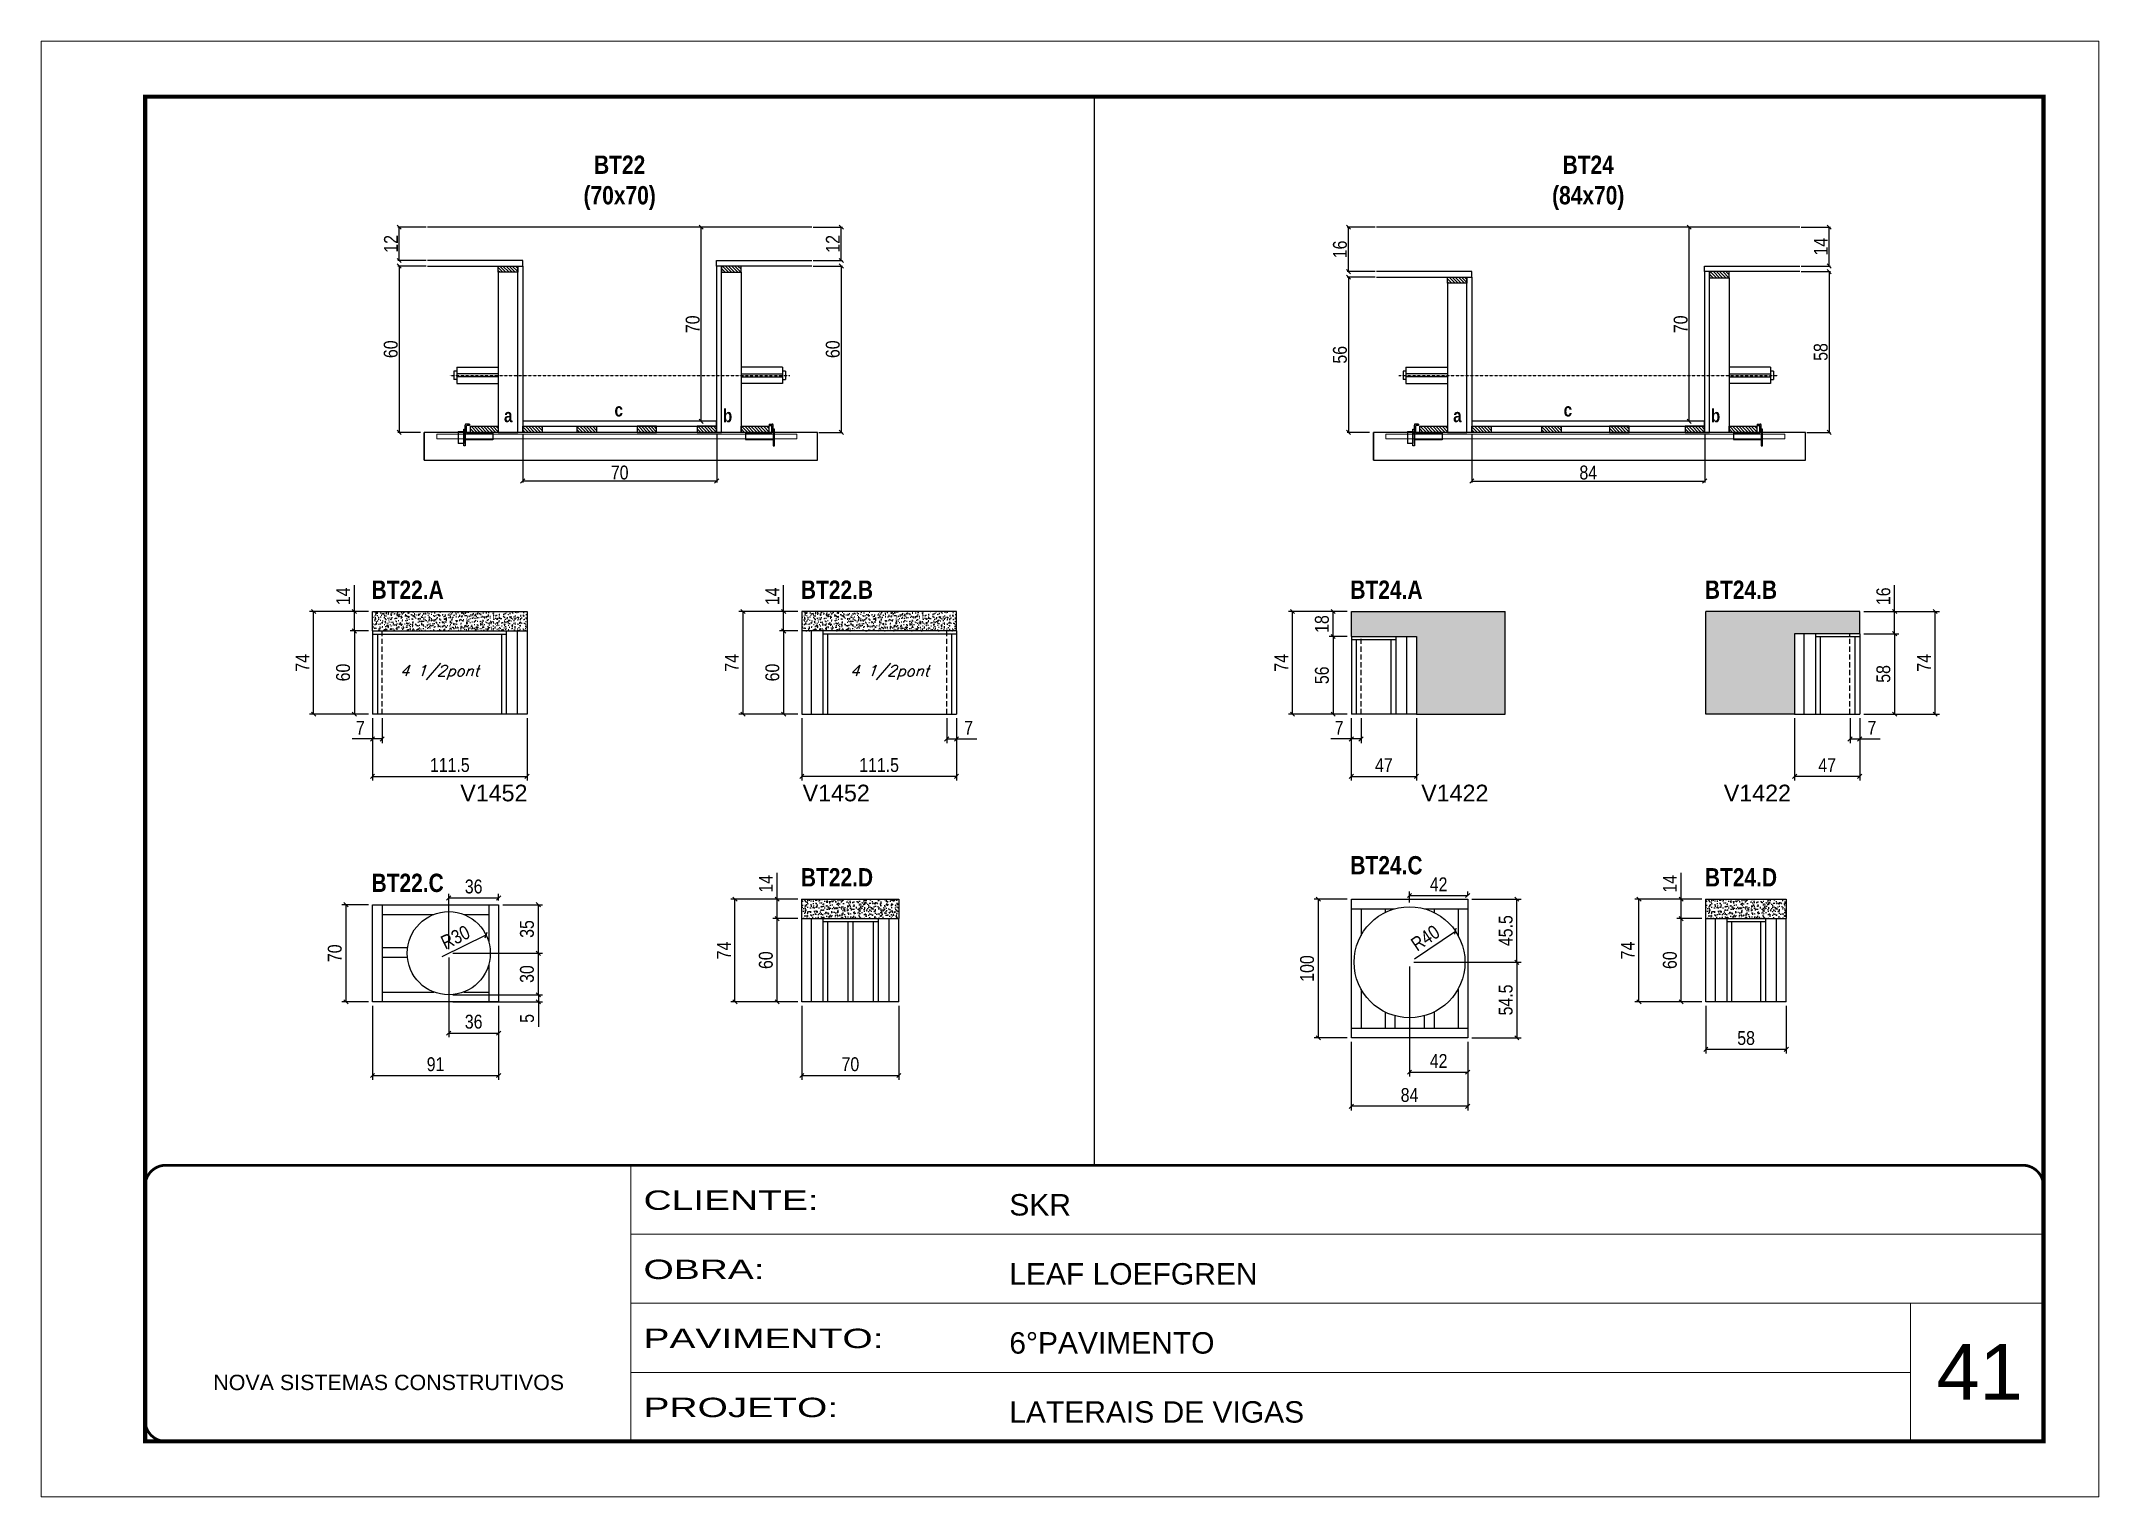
# Model space of a CAD drawing. Extents: x 3309 to 9563, y -2522 to 14608.
# Drawn here: x 3309 to 4794, y 2072 to 3122 of the extents above; entities that cross this region are included whole.
import ezdxf

# ---------------------------------------------------------------- set-up
doc = ezdxf.new("R2010")
doc.units = 0
for name, pattern in [('CONTINUO', [0]), ('DASHED', [0.75, 0.5, -0.25]), ('HIDDEN', [0.375, 0.25, -0.125])]:
    doc.linetypes.add(name, pattern=pattern)
for name, color, linetype in [('5', 5, 'Continuous'), ('barrote', 251, 'Continuous'), ('COTA', 241, 'Continuous'), ('detalhes', 4, 'Continuous'), ('F-PILARES-M', 170, 'Continuous'), ('F-PILARES-S', 170, 'Continuous'), ('NOMENCLATURA', 7, 'Continuous'), ('Painéis', 200, 'Continuous'), ('presilha', 1, 'Continuous'), ('SARR_2.2x10', 60, 'Continuous'), ('SARR_2.2x7', 40, 'Continuous'), ('SARR_3.5x7', 81, 'Continuous'), ('TENSOR', 3, 'Continuous'), ('texto', 7, 'Continuous')]:
    doc.layers.add(name, color=color, linetype=linetype)
for name, color, linetype, lineweight in [('CARIMBO', 255, 'Continuous', 9), ('CONCRETO', 251, 'Continuous', 25), ('Folhas', 255, 'Continuous', 9), ('SARRAFO DE PRESSAO', 251, 'DASHED', 9), ('SCO-___-LAJ', 2, 'Continuous', 0)]:
    doc.layers.add(name, color=color, linetype=linetype, lineweight=lineweight)
doc.styles.add('ARIAL', font='arial.ttf')
doc.styles.add('COTA TECNICA', font='techl___.ttf', dxfattribs={"height": 10})
doc.styles.add('COTA TECNICA 2X', font='techl___.ttf', dxfattribs={"height": 10})
doc.styles.add('Romans', font='romans.shx')
doc.styles.get("Standard").update_dxf_attribs({"font": 'arial.ttf'})
doc.styles.add('TECNICA', font='techb___.ttf', dxfattribs={"height": 10})
doc.styles.add('Tecnologia', font='')
doc.styles.get('Tecnologia').set_extended_font_data('Forgotten Futurist')
doc.dimstyles.new('PAINEL', dxfattribs={"dimtxt": 10, "dimasz": 3, "dimexe": 3, "dimexo": 3, "dimgap": 3, "dimtad": 1, "dimdec": 1, "dimzin": 12, "dimdsep": 46, "dimtxsty": 'COTA TECNICA', "dimblk1": 'OBLIQUE', "dimblk2": 'OBLIQUE', "dimsah": 1, "dimcen": 0.9, "dimclrd": 4, "dimclre": 4, "dimclrt": 240, "dimadec": 1, "dimazin": 3, "dimtfac": 1, "dimtdec": 1, "dimtmove": 0, "dimatfit": 3, "dimfxl": 1, "dimtolj": 1, "dimtzin": 12, "dimarcsym": 0})
doc.dimstyles.new('SECAO', dxfattribs={"dimscale": 0.333333, "dimtxt": 5, "dimasz": 9, "dimexe": 3, "dimexo": 3, "dimgap": 3, "dimtad": 1, "dimdec": 1, "dimlfac": 0.5, "dimzin": 12, "dimdsep": 46, "dimtxsty": 'COTA TECNICA 2X', "dimblk1": 'OBLIQUE', "dimblk2": 'OBLIQUE', "dimsah": 1, "dimcen": 0.9, "dimclrd": 4, "dimclre": 4, "dimclrt": 240, "dimadec": 1, "dimazin": 3, "dimtfac": 1, "dimtdec": 1, "dimtmove": 0, "dimatfit": 3, "dimfxl": 1, "dimtolj": 1, "dimtzin": 12, "dimarcsym": 0})

msp = doc.modelspace()

# ---------------------------------------------------------------- texts
at = {"layer": '5', "linetype": 'Continuous'}
for s, rotation, p in [('V1452', 0.00004, (3611.85, 2573.8)), ('V1452', 359.99996, (3858.9, 2573.8)), ('V1422', 0.00004, (4305.34, 2573.8)), ('V1422', 359.99996, (4523.71, 2573.8))]:
    msp.add_text(s, height=12, rotation=rotation, dxfattribs=at).set_placement(p)
at = {"layer": 'CARIMBO', "style": 'ARIAL'}
msp.add_text('41', height=40, dxfattribs=at).set_placement((4677.23, 2142.25))
at = {"layer": 'detalhes', "style": 'TECNICA'}
for s, p in [('a', (3643.4, 2847.26)), ('c', (3723.13, 2851.37)), ('b', (3801.37, 2847.25)), ('a', (4328.4, 2847.26)), ('c', (4408.13, 2851.37)), ('b', (4514.37, 2847.25))]:
    msp.add_text(s, height=9.6, dxfattribs=at).set_placement(p)
at = {"layer": 'NOMENCLATURA', "style": 'TECNICA'}
for s, p in [('BT22.A', (3547.81, 2719.85)), ('BT22.B', (3857.66, 2719.85)), ('BT24.A', (4254.22, 2719.85)), ('BT24.B', (4510.06, 2719.85)), ('BT22.D', (3857.66, 2512.39)), ('BT24.C', (4254.22, 2521.09)), ('BT24.D', (4510.06, 2512.39)), ('BT22.C', (3547.81, 2508.39))]:
    msp.add_text(s, height=13.2, dxfattribs=at).set_placement(p)
at = {"layer": 'NOMENCLATURA', "char_height": 13.2, "attachment_point": 2, "style": 'TECNICA'}
for s, insert in [('BT22\\P(70x70)', (3726.87, 3039.59)), ('BT24\\P(84x70)', (4425.87, 3039.59))]:
    msp.add_mtext_dynamic_manual_height_columns(s, width=300.2766, gutter_width=1, heights=[0], dxfattribs=dict(at, insert=insert))
at = {"layer": 'texto', "color": 2, "char_height": 8, "attachment_point": 5, "style": 'Romans'}
for insert in [(3596.78, 2666.67), (3921.63, 2666.67)]:
    msp.add_mtext('{\\Q19;\\C256;4 1/2pont}', dxfattribs=dict(at, insert=insert))

# ---------------------------------------------------------------- blocks, each defined once
blk = doc.blocks.new('9999999999')
at = {"color": 30, "linetype": 'CONTINUO'}
for p, q in [((98564.6, 34230.2), (98564.6, 34429.4)), ((98564.6, 34379.6), (99584, 34379.6)), ((98564.6, 34329.8), (99488, 34329.8)), ((99584, 34329.8), (99488, 34329.8)), ((99488, 34329.8), (99488, 34230.2)), ((98564.6, 34280), (99488, 34280))]:
    blk.add_line(p, q, dxfattribs=at)
at = {"color": 30, "linetype": 'CONTINUO', "const_width": 2}
blk.add_lwpolyline([(99584, 34230.2), (99584, 34414.4, 0.414214), (99569, 34429.4), (98229, 34429.4, 0.414214), (98214, 34414.4), (98214, 34245.2, 0.414214), (98229, 34230.2), (99584, 34230.2)], format="xyb", dxfattribs=at)
at = {"layer": 'Folhas'}
blk.add_lwpolyline([(98139, 34190.2), (99624, 34190.2), (99624, 35240.2), (98139, 35240.2)], close=True, dxfattribs=at)
at = {"layer": 'Folhas', "color": 30, "const_width": 3}
blk.add_lwpolyline([(98214, 34230.2), (99584, 34230.2), (99584, 35200.2), (98214, 35200.2)], close=True, dxfattribs=at)
at = {"color": 7, "linetype": 'Continuous', "ltscale": 5, "style": 'ARIAL'}
for s, height, p in [('SKR', 15.48, (98837.7, 34393.1)), ('LEAF LOEFGREN', 15.483, (98837.7, 34343.3)), ('6°PAVIMENTO', 15.483, (98837.7, 34293.5)), ('NOVA SISTEMAS CONSTRUTIVOS', 11.059, (98263.2, 34267.2)), ('LATERAIS DE VIGAS', 15.483, (98837.7, 34243.7))]:
    blk.add_text(s, height=height, dxfattribs=at).set_placement(p)
at = {"layer": 'Folhas', "color": 7, "style": 'Tecnologia', "width": 1.5}
for s, p in [('CLIENTE:', (98573.7, 34397.2)), ('OBRA:', (98573.7, 34347.3)), ('PAVIMENTO:', (98573.7, 34297.5)), ('PROJETO:', (98573.7, 34247.7))]:
    blk.add_text(s, height=14, dxfattribs=at).set_placement(p)
blk = doc.blocks.new('_Oblique')
at = {"color": 0, "linetype": 'ByBlock', "lineweight": -2}
blk.add_line((-0.5, -0.5), (0.5, 0.5), dxfattribs=at)
blk = doc.blocks.new('*D3028')
at = {"layer": 'COTA', "color": 4, "lineweight": -2, "transparency": 16777216}
for p, q in [((3656.9, 2838.9), (3656.9, 2803.8)), ((3796.9, 2838.9), (3796.9, 2803.8)), ((3796.9, 2804.8), (3656.9, 2804.8))]:
    blk.add_line(p, q, dxfattribs=at)
at = {"layer": 'Defpoints', "color": 0, "transparency": 16777216}
for p in [(3656.9, 2839.9), (3796.9, 2839.9), (3656.9, 2804.8)]:
    blk.add_point(p, dxfattribs=at)
at = {"layer": 'COTA', "color": 4, "lineweight": -2, "transparency": 16777216, "xscale": 3, "yscale": 3, "zscale": 3, "rotation": 180}
blk.add_blockref('_Oblique', (3656.9, 2804.8), dxfattribs=at)
at = {"layer": 'COTA', "color": 4, "lineweight": -2, "transparency": 16777216, "xscale": 3, "yscale": 3, "zscale": 3}
blk.add_blockref('_Oblique', (3796.9, 2804.8), dxfattribs=at)
at = {"layer": 'COTA', "color": 240, "transparency": 16777216, "insert": (3726.9, 2810.9), "char_height": 10, "attachment_point": 5, "style": 'COTA TECNICA 2X'}
blk.add_mtext('\\A1;70', dxfattribs=at)
blk = doc.blocks.new('PRESILHA METÁLICA 1')
at = {"layer": 'presilha'}
for p, q in [((0, 13), (6, 13)), ((0, 13), (0, 0)), ((6, 0), (0, 0)), ((6, 15.5), (7.5, 15.5)), ((6, -2.5), (6, 15.5)), ((6, 13), (6, 0)), ((7.5, 10.6), (7.5, 19.9)), ((7.5, 15.5), (7.5, -2.5)), ((37.5, 4.1), (7.5, 4.1)), ((12, 21), (8.6, 21)), ((9, 11.6), (9, 18.9)), ((12, 19.5), (9.6, 19.5)), ((37.5, 11), (9.6, 11)), ((12, 21), (12, 19.5)), ((37.5, 11), (37.5, 4.1)), ((7.5, -2.5), (6, -2.5))]:
    blk.add_line(p, q, dxfattribs=at)
for centre, radius, start, end in [((8.6, 19.9), 1.14, 90, 180), ((9.6, 18.9), 0.57, 90, 180), ((9.6, 11.6), 0.57, 180, 270)]:
    blk.add_arc(centre, radius, start, end, dxfattribs=at)
blk = doc.blocks.new('PRESILHA METÁLICA 2')
at = {"layer": 'presilha'}
for p, q in [((-5.2, 23.5), (-5.2, 22)), ((-5.2, 23.5), (-1.9, 23.5)), ((-0.8, 14.6), (-0.8, 22.4)), ((-30.8, 13.5), (-30.8, 6.6)), ((-30.8, 13.5), (-2.8, 13.5)), ((-30.8, 6.6), (-0.8, 6.6)), ((-5.2, 22), (-2.8, 22)), ((-2.2, 14.1), (-2.2, 21.4)), ((0.8, 18), (-0.8, 18)), ((-0.8, 18), (-0.8, 0)), ((-0.8, 0), (0.8, 0)), ((0.8, 0), (0.8, 18))]:
    blk.add_line(p, q, dxfattribs=at)
for centre, radius, start, end in [((-1.9, 22.4), 1.14, 0, 90), ((-2.8, 21.4), 0.57, 0, 90), ((-2.8, 14.1), 0.57, 270, 0)]:
    blk.add_arc(centre, radius, start, end, dxfattribs=at)
blk = doc.blocks.new('*D3029')
at = {"layer": 'COTA', "color": 4, "lineweight": -2, "transparency": 16777216}
for p, q in [((3587.2, 2959.9), (3566.8, 2959.9)), ((3567.8, 2959.9), (3567.8, 2839.9)), ((3583.1, 2839.9), (3566.8, 2839.9))]:
    blk.add_line(p, q, dxfattribs=at)
at = {"layer": 'Defpoints', "color": 0, "transparency": 16777216}
for p in [(3588.2, 2959.9), (3567.8, 2839.9), (3584.1, 2839.9)]:
    blk.add_point(p, dxfattribs=at)
at = {"layer": 'COTA', "color": 4, "lineweight": -2, "transparency": 16777216, "xscale": 3, "yscale": 3, "zscale": 3}
for p, rotation in [((3567.8, 2959.9), 90), ((3567.8, 2839.9), 270)]:
    blk.add_blockref('_Oblique', p, dxfattribs=dict(at, rotation=rotation))
at = {"layer": 'COTA', "color": 240, "transparency": 16777216, "insert": (3561.7, 2899.9), "char_height": 10, "attachment_point": 5, "rotation": 90, "style": 'COTA TECNICA 2X'}
blk.add_mtext('\\A1;60', dxfattribs=at)
blk = doc.blocks.new('*D3030')
at = {"layer": 'COTA', "color": 4, "lineweight": -2, "transparency": 16777216}
for p, q in [((3866.6, 2959.9), (3887.8, 2959.9)), ((3886.8, 2959.9), (3886.8, 2839.9)), ((3870.7, 2839.9), (3887.8, 2839.9))]:
    blk.add_line(p, q, dxfattribs=at)
at = {"layer": 'Defpoints', "color": 0, "transparency": 16777216}
for p in [(3865.6, 2959.9), (3869.7, 2839.9), (3886.8, 2839.9)]:
    blk.add_point(p, dxfattribs=at)
at = {"layer": 'COTA', "color": 4, "lineweight": -2, "transparency": 16777216, "xscale": 3, "yscale": 3, "zscale": 3}
for p, rotation in [((3886.8, 2959.9), 90), ((3886.8, 2839.9), 270)]:
    blk.add_blockref('_Oblique', p, dxfattribs=dict(at, rotation=rotation))
at = {"layer": 'COTA', "color": 240, "transparency": 16777216, "insert": (3880.7, 2899.9), "char_height": 10, "attachment_point": 5, "rotation": 90, "style": 'COTA TECNICA 2X'}
blk.add_mtext('\\A1;60', dxfattribs=at)
blk = doc.blocks.new('*D3026')
at = {"layer": 'COTA', "color": 4, "lineweight": -2, "transparency": 16777216}
for p, q in [((3795.9, 2987.9), (3784.7, 2987.9)), ((3785.7, 2847.9), (3785.7, 2987.9)), ((3795.9, 2847.9), (3784.7, 2847.9))]:
    blk.add_line(p, q, dxfattribs=at)
at = {"layer": 'Defpoints', "color": 0, "transparency": 16777216}
for p in [(3785.7, 2987.9), (3796.9, 2987.9), (3796.9, 2847.9)]:
    blk.add_point(p, dxfattribs=at)
at = {"layer": 'COTA', "color": 4, "lineweight": -2, "transparency": 16777216, "xscale": 3, "yscale": 3, "zscale": 3}
for p, rotation in [((3785.7, 2987.9), 90), ((3785.7, 2847.9), 270)]:
    blk.add_blockref('_Oblique', p, dxfattribs=dict(at, rotation=rotation))
at = {"layer": 'COTA', "color": 240, "transparency": 16777216, "insert": (3779.6, 2917.9), "char_height": 10, "attachment_point": 5, "rotation": 90, "style": 'COTA TECNICA 2X'}
blk.add_mtext('\\A1;70', dxfattribs=at)
blk = doc.blocks.new('*D3027')
at = {"layer": 'COTA', "color": 4, "lineweight": -2, "transparency": 16777216}
for p, q in [((3866.6, 2987.9), (3887.8, 2987.9)), ((3886.8, 2963.9), (3886.8, 2987.9)), ((3866.6, 2963.9), (3887.8, 2963.9))]:
    blk.add_line(p, q, dxfattribs=at)
at = {"layer": 'Defpoints', "color": 0, "transparency": 16777216}
for p in [(3865.6, 2987.9), (3886.8, 2987.9), (3865.6, 2963.9)]:
    blk.add_point(p, dxfattribs=at)
at = {"layer": 'COTA', "color": 4, "lineweight": -2, "transparency": 16777216, "xscale": 3, "yscale": 3, "zscale": 3}
for p, rotation in [((3886.8, 2987.9), 90), ((3886.8, 2963.9), 270)]:
    blk.add_blockref('_Oblique', p, dxfattribs=dict(at, rotation=rotation))
at = {"layer": 'COTA', "color": 240, "transparency": 16777216, "insert": (3880.7, 2975.9), "char_height": 10, "attachment_point": 5, "rotation": 90, "style": 'COTA TECNICA 2X'}
blk.add_mtext('\\A1;12', dxfattribs=at)
blk = doc.blocks.new('*D3031')
at = {"layer": 'COTA', "color": 4, "lineweight": -2, "transparency": 16777216}
for p, q in [((3587.2, 2987.9), (3566.8, 2987.9)), ((3567.8, 2963.9), (3567.8, 2987.9)), ((3587.2, 2963.9), (3566.8, 2963.9))]:
    blk.add_line(p, q, dxfattribs=at)
at = {"layer": 'Defpoints', "color": 0, "transparency": 16777216}
for p in [(3567.8, 2987.9), (3588.2, 2987.9), (3588.2, 2963.9)]:
    blk.add_point(p, dxfattribs=at)
at = {"layer": 'COTA', "color": 4, "lineweight": -2, "transparency": 16777216, "xscale": 3, "yscale": 3, "zscale": 3}
for p, rotation in [((3567.8, 2987.9), 90), ((3567.8, 2963.9), 270)]:
    blk.add_blockref('_Oblique', p, dxfattribs=dict(at, rotation=rotation))
at = {"layer": 'COTA', "color": 240, "transparency": 16777216, "insert": (3561.8, 2975.9), "char_height": 10, "attachment_point": 5, "rotation": 90, "style": 'COTA TECNICA 2X'}
blk.add_mtext('\\A1;12', dxfattribs=at)
blk = doc.blocks.new('*D3032')
at = {"layer": 'COTA', "color": 4, "lineweight": -2, "transparency": 16777216}
for p, q in [((3548.5, 2633.7), (3548.5, 2588.8)), ((3660, 2633.7), (3660, 2588.8)), ((3548.5, 2591.8), (3660, 2591.8))]:
    blk.add_line(p, q, dxfattribs=at)
at = {"layer": 'Defpoints', "color": 0, "transparency": 16777216}
for p in [(3548.5, 2636.7), (3660, 2636.7), (3660, 2591.8)]:
    blk.add_point(p, dxfattribs=at)
at = {"layer": 'COTA', "color": 4, "lineweight": -2, "transparency": 16777216, "xscale": 3, "yscale": 3, "zscale": 3, "rotation": 180}
blk.add_blockref('_Oblique', (3548.5, 2591.8), dxfattribs=at)
at = {"layer": 'COTA', "color": 4, "lineweight": -2, "transparency": 16777216, "xscale": 3, "yscale": 3, "zscale": 3}
blk.add_blockref('_Oblique', (3660, 2591.8), dxfattribs=at)
at = {"layer": 'COTA', "color": 240, "transparency": 16777216, "insert": (3604.3, 2599.9), "char_height": 10, "attachment_point": 5, "style": 'COTA TECNICA'}
blk.add_mtext('\\A1;111.5', dxfattribs=at)
blk = doc.blocks.new('*D3033')
at = {"layer": 'COTA', "color": 4, "lineweight": -2, "transparency": 16777216}
for p, q in [((3545.5, 2696.7), (3532.4, 2696.7)), ((3535.4, 2696.7), (3535.4, 2636.7)), ((3545.5, 2636.7), (3532.4, 2636.7))]:
    blk.add_line(p, q, dxfattribs=at)
at = {"layer": 'Defpoints', "color": 0, "transparency": 16777216}
for p in [(3548.5, 2696.7), (3535.4, 2636.7), (3548.5, 2636.7)]:
    blk.add_point(p, dxfattribs=at)
at = {"layer": 'COTA', "color": 4, "lineweight": -2, "transparency": 16777216, "xscale": 3, "yscale": 3, "zscale": 3}
for p, rotation in [((3535.4, 2696.7), 90), ((3535.4, 2636.7), 270)]:
    blk.add_blockref('_Oblique', p, dxfattribs=dict(at, rotation=rotation))
at = {"layer": 'COTA', "color": 240, "transparency": 16777216, "insert": (3527.3, 2666.7), "char_height": 10, "attachment_point": 5, "rotation": 90, "style": 'COTA TECNICA'}
blk.add_mtext('\\A1;60', dxfattribs=at)
blk = doc.blocks.new('*D3034')
at = {"layer": 'COTA', "color": 4, "lineweight": -2, "transparency": 16777216}
for p, q in [((3535.4, 2710.7), (3535.4, 2729.8)), ((3545.5, 2710.7), (3532.4, 2710.7)), ((3535.4, 2696.7), (3535.4, 2710.7)), ((3545.5, 2696.7), (3532.4, 2696.7))]:
    blk.add_line(p, q, dxfattribs=at)
at = {"layer": 'Defpoints', "color": 0, "transparency": 16777216}
for p in [(3535.4, 2710.7), (3548.5, 2710.7), (3548.5, 2696.7)]:
    blk.add_point(p, dxfattribs=at)
at = {"layer": 'COTA', "color": 4, "lineweight": -2, "transparency": 16777216, "xscale": 3, "yscale": 3, "zscale": 3}
for p, rotation in [((3535.4, 2710.7), 90), ((3535.4, 2696.7), 270)]:
    blk.add_blockref('_Oblique', p, dxfattribs=dict(at, rotation=rotation))
at = {"layer": 'COTA', "color": 240, "transparency": 16777216, "insert": (3527.3, 2721.7), "char_height": 10, "attachment_point": 5, "rotation": 90, "style": 'COTA TECNICA'}
blk.add_mtext('\\A1;14', dxfattribs=at)
blk = doc.blocks.new('*D3035')
at = {"layer": 'COTA', "color": 4, "lineweight": -2, "transparency": 16777216}
for p, q in [((3545.5, 2710.7), (3503, 2710.7)), ((3506, 2636.7), (3506, 2710.7)), ((3545.5, 2636.7), (3503, 2636.7))]:
    blk.add_line(p, q, dxfattribs=at)
at = {"layer": 'Defpoints', "color": 0, "transparency": 16777216}
for p in [(3506, 2710.7), (3548.5, 2710.7), (3548.5, 2636.7)]:
    blk.add_point(p, dxfattribs=at)
at = {"layer": 'COTA', "color": 4, "lineweight": -2, "transparency": 16777216, "xscale": 3, "yscale": 3, "zscale": 3}
for p, rotation in [((3506, 2710.7), 90), ((3506, 2636.7), 270)]:
    blk.add_blockref('_Oblique', p, dxfattribs=dict(at, rotation=rotation))
at = {"layer": 'COTA', "color": 240, "transparency": 16777216, "insert": (3498, 2673.7), "char_height": 10, "attachment_point": 5, "rotation": 90, "style": 'COTA TECNICA'}
blk.add_mtext('\\A1;74', dxfattribs=at)
blk = doc.blocks.new('*D3036')
at = {"layer": 'COTA', "color": 4, "lineweight": -2, "transparency": 16777216}
for p, q in [((3548.5, 2633.7), (3548.5, 2615.8)), ((3555.5, 2633.7), (3555.5, 2615.8)), ((3548.5, 2618.8), (3533.8, 2618.8)), ((3555.5, 2618.8), (3548.5, 2618.8))]:
    blk.add_line(p, q, dxfattribs=at)
at = {"layer": 'Defpoints', "color": 0, "transparency": 16777216}
for p in [(3548.5, 2636.7), (3555.5, 2636.7), (3548.5, 2618.8)]:
    blk.add_point(p, dxfattribs=at)
at = {"layer": 'COTA', "color": 4, "lineweight": -2, "transparency": 16777216, "xscale": 3, "yscale": 3, "zscale": 3, "rotation": 180}
blk.add_blockref('_Oblique', (3548.5, 2618.8), dxfattribs=at)
at = {"layer": 'COTA', "color": 4, "lineweight": -2, "transparency": 16777216, "xscale": 3, "yscale": 3, "zscale": 3}
blk.add_blockref('_Oblique', (3555.5, 2618.8), dxfattribs=at)
at = {"layer": 'COTA', "color": 240, "transparency": 16777216, "insert": (3539.7, 2626.8), "char_height": 10, "attachment_point": 5, "style": 'COTA TECNICA'}
blk.add_mtext('\\A1;7', dxfattribs=at)
blk = doc.blocks.new('*D3043')
at = {"layer": 'COTA', "color": 4, "lineweight": -2, "transparency": 16777216}
for p, q in [((3858.4, 2633.7), (3858.4, 2588.8)), ((3969.9, 2633.7), (3969.9, 2588.8)), ((3969.9, 2591.8), (3858.4, 2591.8))]:
    blk.add_line(p, q, dxfattribs=at)
at = {"layer": 'Defpoints', "color": 0, "transparency": 16777216}
for p in [(3858.4, 2636.7), (3969.9, 2636.7), (3858.4, 2591.8)]:
    blk.add_point(p, dxfattribs=at)
at = {"layer": 'COTA', "color": 4, "lineweight": -2, "transparency": 16777216, "xscale": 3, "yscale": 3, "zscale": 3, "rotation": 180}
blk.add_blockref('_Oblique', (3858.4, 2591.8), dxfattribs=at)
at = {"layer": 'COTA', "color": 4, "lineweight": -2, "transparency": 16777216, "xscale": 3, "yscale": 3, "zscale": 3}
blk.add_blockref('_Oblique', (3969.9, 2591.8), dxfattribs=at)
at = {"layer": 'COTA', "color": 240, "transparency": 16777216, "insert": (3914.1, 2599.9), "char_height": 10, "attachment_point": 5, "style": 'COTA TECNICA'}
blk.add_mtext('\\A1;111.5', dxfattribs=at)
blk = doc.blocks.new('*D3042')
at = {"layer": 'COTA', "color": 4, "lineweight": -2, "transparency": 16777216}
for p, q in [((3962.9, 2633.7), (3962.9, 2615.8)), ((3969.9, 2633.7), (3969.9, 2615.8)), ((3962.9, 2618.8), (3969.9, 2618.8)), ((3969.9, 2618.8), (3984.6, 2618.8))]:
    blk.add_line(p, q, dxfattribs=at)
at = {"layer": 'Defpoints', "color": 0, "transparency": 16777216}
for p in [(3962.9, 2636.7), (3969.9, 2636.7), (3969.9, 2618.8)]:
    blk.add_point(p, dxfattribs=at)
at = {"layer": 'COTA', "color": 4, "lineweight": -2, "transparency": 16777216, "xscale": 3, "yscale": 3, "zscale": 3, "rotation": 180}
blk.add_blockref('_Oblique', (3962.9, 2618.8), dxfattribs=at)
at = {"layer": 'COTA', "color": 4, "lineweight": -2, "transparency": 16777216, "xscale": 3, "yscale": 3, "zscale": 3}
blk.add_blockref('_Oblique', (3969.9, 2618.8), dxfattribs=at)
at = {"layer": 'COTA', "color": 240, "transparency": 16777216, "insert": (3978.7, 2626.8), "char_height": 10, "attachment_point": 5, "style": 'COTA TECNICA'}
blk.add_mtext('\\A1;7', dxfattribs=at)
blk = doc.blocks.new('*D3044')
at = {"layer": 'COTA', "color": 4, "lineweight": -2, "transparency": 16777216}
for p, q in [((3855.4, 2696.7), (3842.2, 2696.7)), ((3845.2, 2696.7), (3845.2, 2636.7)), ((3855.4, 2636.7), (3842.2, 2636.7))]:
    blk.add_line(p, q, dxfattribs=at)
at = {"layer": 'Defpoints', "color": 0, "transparency": 16777216}
for p in [(3858.4, 2696.7), (3845.2, 2636.7), (3858.4, 2636.7)]:
    blk.add_point(p, dxfattribs=at)
at = {"layer": 'COTA', "color": 4, "lineweight": -2, "transparency": 16777216, "xscale": 3, "yscale": 3, "zscale": 3}
for p, rotation in [((3845.2, 2696.7), 90), ((3845.2, 2636.7), 270)]:
    blk.add_blockref('_Oblique', p, dxfattribs=dict(at, rotation=rotation))
at = {"layer": 'COTA', "color": 240, "transparency": 16777216, "insert": (3837.1, 2666.7), "char_height": 10, "attachment_point": 5, "rotation": 90, "style": 'COTA TECNICA'}
blk.add_mtext('\\A1;60', dxfattribs=at)
blk = doc.blocks.new('*D3045')
at = {"layer": 'COTA', "color": 4, "lineweight": -2, "transparency": 16777216}
for p, q in [((3845.2, 2710.7), (3845.2, 2729.8)), ((3855.4, 2710.7), (3842.2, 2710.7)), ((3845.2, 2696.7), (3845.2, 2710.7)), ((3855.4, 2696.7), (3842.2, 2696.7))]:
    blk.add_line(p, q, dxfattribs=at)
at = {"layer": 'Defpoints', "color": 0, "transparency": 16777216}
for p in [(3845.2, 2710.7), (3858.4, 2710.7), (3858.4, 2696.7)]:
    blk.add_point(p, dxfattribs=at)
at = {"layer": 'COTA', "color": 4, "lineweight": -2, "transparency": 16777216, "xscale": 3, "yscale": 3, "zscale": 3}
for p, rotation in [((3845.2, 2710.7), 90), ((3845.2, 2696.7), 270)]:
    blk.add_blockref('_Oblique', p, dxfattribs=dict(at, rotation=rotation))
at = {"layer": 'COTA', "color": 240, "transparency": 16777216, "insert": (3837.1, 2721.7), "char_height": 10, "attachment_point": 5, "rotation": 90, "style": 'COTA TECNICA'}
blk.add_mtext('\\A1;14', dxfattribs=at)
blk = doc.blocks.new('*D3046')
at = {"layer": 'COTA', "color": 4, "lineweight": -2, "transparency": 16777216}
for p, q in [((3855.4, 2710.7), (3812.9, 2710.7)), ((3815.9, 2636.7), (3815.9, 2710.7)), ((3855.4, 2636.7), (3812.9, 2636.7))]:
    blk.add_line(p, q, dxfattribs=at)
at = {"layer": 'Defpoints', "color": 0, "transparency": 16777216}
for p in [(3815.9, 2710.7), (3858.4, 2710.7), (3858.4, 2636.7)]:
    blk.add_point(p, dxfattribs=at)
at = {"layer": 'COTA', "color": 4, "lineweight": -2, "transparency": 16777216, "xscale": 3, "yscale": 3, "zscale": 3}
for p, rotation in [((3815.9, 2710.7), 90), ((3815.9, 2636.7), 270)]:
    blk.add_blockref('_Oblique', p, dxfattribs=dict(at, rotation=rotation))
at = {"layer": 'COTA', "color": 240, "transparency": 16777216, "insert": (3807.8, 2673.7), "char_height": 10, "attachment_point": 5, "rotation": 90, "style": 'COTA TECNICA'}
blk.add_mtext('\\A1;74', dxfattribs=at)
blk = doc.blocks.new('*D3047')
at = {"layer": 'COTA', "color": 4, "lineweight": -2, "transparency": 16777216}
for p, q in [((3855.4, 2489.2), (3837.5, 2489.2)), ((3840.5, 2429.2), (3840.5, 2489.2)), ((3855.4, 2429.2), (3837.5, 2429.2))]:
    blk.add_line(p, q, dxfattribs=at)
at = {"layer": 'Defpoints', "color": 0, "transparency": 16777216}
for p in [(3840.5, 2489.2), (3858.4, 2489.2), (3858.4, 2429.2)]:
    blk.add_point(p, dxfattribs=at)
at = {"layer": 'COTA', "color": 4, "lineweight": -2, "transparency": 16777216, "xscale": 3, "yscale": 3, "zscale": 3}
for p, rotation in [((3840.5, 2489.2), 90), ((3840.5, 2429.2), 270)]:
    blk.add_blockref('_Oblique', p, dxfattribs=dict(at, rotation=rotation))
at = {"layer": 'COTA', "color": 240, "transparency": 16777216, "insert": (3832.4, 2459.2), "char_height": 10, "attachment_point": 5, "rotation": 90, "style": 'COTA TECNICA'}
blk.add_mtext('\\A1;60', dxfattribs=at)
blk = doc.blocks.new('*D3048')
at = {"layer": 'COTA', "color": 4, "lineweight": -2, "transparency": 16777216}
for p, q in [((3840.5, 2503.2), (3840.5, 2522.3)), ((3855.4, 2503.2), (3837.5, 2503.2)), ((3840.5, 2489.2), (3840.5, 2503.2)), ((3855.4, 2489.2), (3837.5, 2489.2))]:
    blk.add_line(p, q, dxfattribs=at)
at = {"layer": 'Defpoints', "color": 0, "transparency": 16777216}
for p in [(3840.5, 2503.2), (3858.4, 2503.2), (3858.4, 2489.2)]:
    blk.add_point(p, dxfattribs=at)
at = {"layer": 'COTA', "color": 4, "lineweight": -2, "transparency": 16777216, "xscale": 3, "yscale": 3, "zscale": 3}
for p, rotation in [((3840.5, 2503.2), 90), ((3840.5, 2489.2), 270)]:
    blk.add_blockref('_Oblique', p, dxfattribs=dict(at, rotation=rotation))
at = {"layer": 'COTA', "color": 240, "transparency": 16777216, "insert": (3832.4, 2514.3), "char_height": 10, "attachment_point": 5, "rotation": 90, "style": 'COTA TECNICA'}
blk.add_mtext('\\A1;14', dxfattribs=at)
blk = doc.blocks.new('*D3049')
at = {"layer": 'COTA', "color": 4, "lineweight": -2, "transparency": 16777216}
for p, q in [((3858.4, 2426.2), (3858.4, 2373)), ((3928.4, 2426.2), (3928.4, 2373)), ((3858.4, 2376), (3928.4, 2376))]:
    blk.add_line(p, q, dxfattribs=at)
at = {"layer": 'Defpoints', "color": 0, "transparency": 16777216}
for p in [(3858.4, 2429.2), (3928.4, 2429.2), (3928.4, 2376)]:
    blk.add_point(p, dxfattribs=at)
at = {"layer": 'COTA', "color": 4, "lineweight": -2, "transparency": 16777216, "xscale": 3, "yscale": 3, "zscale": 3, "rotation": 180}
blk.add_blockref('_Oblique', (3858.4, 2376), dxfattribs=at)
at = {"layer": 'COTA', "color": 4, "lineweight": -2, "transparency": 16777216, "xscale": 3, "yscale": 3, "zscale": 3}
blk.add_blockref('_Oblique', (3928.4, 2376), dxfattribs=at)
at = {"layer": 'COTA', "color": 240, "transparency": 16777216, "insert": (3893.4, 2384.1), "char_height": 10, "attachment_point": 5, "style": 'COTA TECNICA'}
blk.add_mtext('\\A1;70', dxfattribs=at)
blk = doc.blocks.new('*D3050')
at = {"layer": 'COTA', "color": 4, "lineweight": -2, "transparency": 16777216}
for p, q in [((3855.4, 2503.2), (3807.1, 2503.2)), ((3810.1, 2429.2), (3810.1, 2503.2)), ((3855.4, 2429.2), (3807.1, 2429.2))]:
    blk.add_line(p, q, dxfattribs=at)
at = {"layer": 'Defpoints', "color": 0, "transparency": 16777216}
for p in [(3810.1, 2503.2), (3858.4, 2503.2), (3858.4, 2429.2)]:
    blk.add_point(p, dxfattribs=at)
at = {"layer": 'COTA', "color": 4, "lineweight": -2, "transparency": 16777216, "xscale": 3, "yscale": 3, "zscale": 3}
for p, rotation in [((3810.1, 2503.2), 90), ((3810.1, 2429.2), 270)]:
    blk.add_blockref('_Oblique', p, dxfattribs=dict(at, rotation=rotation))
at = {"layer": 'COTA', "color": 240, "transparency": 16777216, "insert": (3802.1, 2466.2), "char_height": 10, "attachment_point": 5, "rotation": 90, "style": 'COTA TECNICA'}
blk.add_mtext('\\A1;74', dxfattribs=at)
blk = doc.blocks.new('*D3053')
at = {"layer": 'COTA', "color": 4, "lineweight": -2, "transparency": 16777216}
for p, q in [((3548.5, 2426.2), (3548.5, 2373)), ((3639.5, 2426.2), (3639.5, 2373)), ((3548.5, 2376), (3639.5, 2376))]:
    blk.add_line(p, q, dxfattribs=at)
at = {"layer": 'Defpoints', "color": 0, "transparency": 16777216}
for p in [(3548.5, 2429.2), (3639.5, 2429.2), (3639.5, 2376)]:
    blk.add_point(p, dxfattribs=at)
at = {"layer": 'COTA', "color": 4, "lineweight": -2, "transparency": 16777216, "xscale": 3, "yscale": 3, "zscale": 3, "rotation": 180}
blk.add_blockref('_Oblique', (3548.5, 2376), dxfattribs=at)
at = {"layer": 'COTA', "color": 4, "lineweight": -2, "transparency": 16777216, "xscale": 3, "yscale": 3, "zscale": 3}
blk.add_blockref('_Oblique', (3639.5, 2376), dxfattribs=at)
at = {"layer": 'COTA', "color": 240, "transparency": 16777216, "insert": (3594, 2384.1), "char_height": 10, "attachment_point": 5, "style": 'COTA TECNICA'}
blk.add_mtext('\\A1;91', dxfattribs=at)
blk = doc.blocks.new('*D3054')
at = {"layer": 'COTA', "color": 4, "lineweight": -2, "transparency": 16777216}
for p, q in [((3545.5, 2499.2), (3526.4, 2499.2)), ((3529.4, 2429.2), (3529.4, 2499.2)), ((3545.5, 2429.2), (3526.4, 2429.2))]:
    blk.add_line(p, q, dxfattribs=at)
at = {"layer": 'Defpoints', "color": 0, "transparency": 16777216}
for p in [(3529.4, 2499.2), (3548.5, 2499.2), (3548.5, 2429.2)]:
    blk.add_point(p, dxfattribs=at)
at = {"layer": 'COTA', "color": 4, "lineweight": -2, "transparency": 16777216, "xscale": 3, "yscale": 3, "zscale": 3}
for p, rotation in [((3529.4, 2499.2), 90), ((3529.4, 2429.2), 270)]:
    blk.add_blockref('_Oblique', p, dxfattribs=dict(at, rotation=rotation))
at = {"layer": 'COTA', "color": 240, "transparency": 16777216, "insert": (3521.3, 2464.2), "char_height": 10, "attachment_point": 5, "rotation": 90, "style": 'COTA TECNICA'}
blk.add_mtext('\\A1;70', dxfattribs=at)
blk = doc.blocks.new('*D3057')
at = {"layer": 'COTA', "color": 4, "lineweight": -2, "transparency": 16777216}
blk.add_line((3598.8, 2461.9), (3630.5, 2477.4), dxfattribs=at)
at = {"layer": 'Defpoints', "color": 0, "transparency": 16777216}
for p in [(3630.5, 2477.4), (3603.5, 2464.2)]:
    blk.add_point(p, dxfattribs=at)
at = {"layer": 'COTA', "color": 4, "lineweight": -2, "transparency": 16777216, "xscale": 3, "yscale": 3, "zscale": 3, "rotation": 26.13729827113109}
blk.add_blockref('_Oblique', (3630.5, 2477.4), dxfattribs=at)
at = {"layer": 'COTA', "color": 240, "transparency": 16777216, "insert": (3608.3, 2475.7), "char_height": 10, "attachment_point": 5, "rotation": 26.1373, "style": 'COTA TECNICA'}
blk.add_mtext('\\A1;R30', dxfattribs=at)
blk = doc.blocks.new('*D3058')
at = {"layer": 'COTA', "color": 4, "lineweight": -2, "transparency": 16777216}
for p, q in [((3642.5, 2499.2), (3671.2, 2499.2)), ((3668.2, 2464.2), (3668.2, 2499.2)), ((3642.5, 2464.2), (3671.2, 2464.2))]:
    blk.add_line(p, q, dxfattribs=at)
at = {"layer": 'Defpoints', "color": 0, "transparency": 16777216}
for p in [(3639.5, 2499.2), (3668.2, 2499.2), (3639.5, 2464.2)]:
    blk.add_point(p, dxfattribs=at)
at = {"layer": 'COTA', "color": 4, "lineweight": -2, "transparency": 16777216, "xscale": 3, "yscale": 3, "zscale": 3}
for p, rotation in [((3668.2, 2499.2), 90), ((3668.2, 2464.2), 270)]:
    blk.add_blockref('_Oblique', p, dxfattribs=dict(at, rotation=rotation))
at = {"layer": 'COTA', "color": 240, "transparency": 16777216, "insert": (3660, 2481.7), "char_height": 10, "attachment_point": 5, "rotation": 90, "style": 'COTA TECNICA'}
blk.add_mtext('\\A1;35', dxfattribs=at)
blk = doc.blocks.new('*D3059')
at = {"layer": 'COTA', "color": 4, "lineweight": -2, "transparency": 16777216}
for p, q in [((3606.5, 2464.2), (3671.2, 2464.2)), ((3668.2, 2434.2), (3668.2, 2464.2)), ((3606.5, 2434.2), (3671.2, 2434.2))]:
    blk.add_line(p, q, dxfattribs=at)
at = {"layer": 'Defpoints', "color": 0, "transparency": 16777216}
for p in [(3603.5, 2464.2), (3668.2, 2464.2), (3603.5, 2434.2)]:
    blk.add_point(p, dxfattribs=at)
at = {"layer": 'COTA', "color": 4, "lineweight": -2, "transparency": 16777216, "xscale": 3, "yscale": 3, "zscale": 3}
for p, rotation in [((3668.2, 2464.2), 90), ((3668.2, 2434.2), 270)]:
    blk.add_blockref('_Oblique', p, dxfattribs=dict(at, rotation=rotation))
at = {"layer": 'COTA', "color": 240, "transparency": 16777216, "insert": (3660, 2449.2), "char_height": 10, "attachment_point": 5, "rotation": 90, "style": 'COTA TECNICA'}
blk.add_mtext('\\A1;30', dxfattribs=at)
blk = doc.blocks.new('*D3060')
at = {"layer": 'COTA', "color": 4, "lineweight": -2, "transparency": 16777216}
for p, q in [((3668.2, 2434.2), (3668.2, 2437.2)), ((3606.5, 2434.2), (3671.2, 2434.2)), ((3606.5, 2429.2), (3671.2, 2429.2)), ((3668.2, 2434.2), (3668.2, 2429.2)), ((3668.2, 2429.2), (3668.2, 2411.1))]:
    blk.add_line(p, q, dxfattribs=at)
at = {"layer": 'Defpoints', "color": 0, "transparency": 16777216}
for p in [(3603.5, 2434.2), (3603.5, 2429.2), (3668.2, 2429.2)]:
    blk.add_point(p, dxfattribs=at)
at = {"layer": 'COTA', "color": 4, "lineweight": -2, "transparency": 16777216, "xscale": 3, "yscale": 3, "zscale": 3}
for p, rotation in [((3668.2, 2434.2), 270), ((3668.2, 2429.2), 90)]:
    blk.add_blockref('_Oblique', p, dxfattribs=dict(at, rotation=rotation))
at = {"layer": 'COTA', "color": 240, "transparency": 16777216, "insert": (3660.1, 2417.2), "char_height": 10, "attachment_point": 5, "rotation": 90, "style": 'COTA TECNICA'}
blk.add_mtext('\\A1;5', dxfattribs=at)
blk = doc.blocks.new('*D3061')
at = {"layer": 'COTA', "color": 4, "lineweight": -2, "transparency": 16777216}
for p, q in [((3603.5, 2461.2), (3603.5, 2403.6)), ((3639.5, 2426.2), (3639.5, 2403.6)), ((3603.5, 2406.6), (3639.5, 2406.6))]:
    blk.add_line(p, q, dxfattribs=at)
at = {"layer": 'Defpoints', "color": 0, "transparency": 16777216}
for p in [(3603.5, 2464.2), (3639.5, 2429.2), (3639.5, 2406.6)]:
    blk.add_point(p, dxfattribs=at)
at = {"layer": 'COTA', "color": 4, "lineweight": -2, "transparency": 16777216, "xscale": 3, "yscale": 3, "zscale": 3, "rotation": 180}
blk.add_blockref('_Oblique', (3603.5, 2406.6), dxfattribs=at)
at = {"layer": 'COTA', "color": 4, "lineweight": -2, "transparency": 16777216, "xscale": 3, "yscale": 3, "zscale": 3}
blk.add_blockref('_Oblique', (3639.5, 2406.6), dxfattribs=at)
at = {"layer": 'COTA', "color": 240, "transparency": 16777216, "insert": (3621.5, 2414.8), "char_height": 10, "attachment_point": 5, "style": 'COTA TECNICA'}
blk.add_mtext('\\A1;36', dxfattribs=at)
blk = doc.blocks.new('*D3062')
at = {"layer": 'COTA', "color": 4, "lineweight": -2, "transparency": 16777216}
for p, q in [((3603.5, 2467.2), (3603.5, 2507.1)), ((3603.5, 2504.1), (3639.5, 2504.1)), ((3639.5, 2502.2), (3639.5, 2507.1))]:
    blk.add_line(p, q, dxfattribs=at)
at = {"layer": 'Defpoints', "color": 0, "transparency": 16777216}
for p in [(3639.5, 2504.1), (3639.5, 2499.2), (3603.5, 2464.2)]:
    blk.add_point(p, dxfattribs=at)
at = {"layer": 'COTA', "color": 4, "lineweight": -2, "transparency": 16777216, "xscale": 3, "yscale": 3, "zscale": 3, "rotation": 180}
blk.add_blockref('_Oblique', (3603.5, 2504.1), dxfattribs=at)
at = {"layer": 'COTA', "color": 4, "lineweight": -2, "transparency": 16777216, "xscale": 3, "yscale": 3, "zscale": 3}
blk.add_blockref('_Oblique', (3639.5, 2504.1), dxfattribs=at)
at = {"layer": 'COTA', "color": 240, "transparency": 16777216, "insert": (3621.5, 2512.3), "char_height": 10, "attachment_point": 5, "style": 'COTA TECNICA'}
blk.add_mtext('\\A1;36', dxfattribs=at)
blk = doc.blocks.new('*D3066')
at = {"layer": 'COTA', "color": 4, "lineweight": -2, "transparency": 16777216}
for p, q in [((4272.2, 2951.9), (4251.8, 2951.9)), ((4252.8, 2951.9), (4252.8, 2839.9)), ((4268.1, 2839.9), (4251.8, 2839.9))]:
    blk.add_line(p, q, dxfattribs=at)
at = {"layer": 'Defpoints', "color": 0, "transparency": 16777216}
for p in [(4273.2, 2951.9), (4252.8, 2839.9), (4269.1, 2839.9)]:
    blk.add_point(p, dxfattribs=at)
at = {"layer": 'COTA', "color": 4, "lineweight": -2, "transparency": 16777216, "xscale": 3, "yscale": 3, "zscale": 3}
for p, rotation in [((4252.8, 2951.9), 90), ((4252.8, 2839.9), 270)]:
    blk.add_blockref('_Oblique', p, dxfattribs=dict(at, rotation=rotation))
at = {"layer": 'COTA', "color": 240, "transparency": 16777216, "insert": (4246.7, 2895.9), "char_height": 10, "attachment_point": 5, "rotation": 90, "style": 'COTA TECNICA 2X'}
blk.add_mtext('\\A1;56', dxfattribs=at)
blk = doc.blocks.new('*D3067')
at = {"layer": 'COTA', "color": 4, "lineweight": -2, "transparency": 16777216}
for p, q in [((4579.6, 2955.9), (4600.8, 2955.9)), ((4599.8, 2955.9), (4599.8, 2839.9)), ((4583.7, 2839.9), (4600.8, 2839.9))]:
    blk.add_line(p, q, dxfattribs=at)
at = {"layer": 'Defpoints', "color": 0, "transparency": 16777216}
for p in [(4578.6, 2955.9), (4582.7, 2839.9), (4599.8, 2839.9)]:
    blk.add_point(p, dxfattribs=at)
at = {"layer": 'COTA', "color": 4, "lineweight": -2, "transparency": 16777216, "xscale": 3, "yscale": 3, "zscale": 3}
for p, rotation in [((4599.8, 2955.9), 90), ((4599.8, 2839.9), 270)]:
    blk.add_blockref('_Oblique', p, dxfattribs=dict(at, rotation=rotation))
at = {"layer": 'COTA', "color": 240, "transparency": 16777216, "insert": (4593.7, 2897.9), "char_height": 10, "attachment_point": 5, "rotation": 90, "style": 'COTA TECNICA 2X'}
blk.add_mtext('\\A1;58', dxfattribs=at)
blk = doc.blocks.new('*D3068')
at = {"layer": 'COTA', "color": 4, "lineweight": -2, "transparency": 16777216}
for p, q in [((4508.9, 2987.9), (4497.7, 2987.9)), ((4498.7, 2847.9), (4498.7, 2987.9)), ((4508.9, 2847.9), (4497.7, 2847.9))]:
    blk.add_line(p, q, dxfattribs=at)
at = {"layer": 'Defpoints', "color": 0, "transparency": 16777216}
for p in [(4498.7, 2987.9), (4509.9, 2987.9), (4509.9, 2847.9)]:
    blk.add_point(p, dxfattribs=at)
at = {"layer": 'COTA', "color": 4, "lineweight": -2, "transparency": 16777216, "xscale": 3, "yscale": 3, "zscale": 3}
for p, rotation in [((4498.7, 2987.9), 90), ((4498.7, 2847.9), 270)]:
    blk.add_blockref('_Oblique', p, dxfattribs=dict(at, rotation=rotation))
at = {"layer": 'COTA', "color": 240, "transparency": 16777216, "insert": (4492.6, 2917.9), "char_height": 10, "attachment_point": 5, "rotation": 90, "style": 'COTA TECNICA 2X'}
blk.add_mtext('\\A1;70', dxfattribs=at)
blk = doc.blocks.new('*D3069')
at = {"layer": 'COTA', "color": 4, "lineweight": -2, "transparency": 16777216}
for p, q in [((4579.6, 2987.9), (4600.8, 2987.9)), ((4599.8, 2959.9), (4599.8, 2987.9)), ((4579.6, 2959.9), (4600.8, 2959.9))]:
    blk.add_line(p, q, dxfattribs=at)
at = {"layer": 'Defpoints', "color": 0, "transparency": 16777216}
for p in [(4578.6, 2987.9), (4599.8, 2987.9), (4578.6, 2959.9)]:
    blk.add_point(p, dxfattribs=at)
at = {"layer": 'COTA', "color": 4, "lineweight": -2, "transparency": 16777216, "xscale": 3, "yscale": 3, "zscale": 3}
for p, rotation in [((4599.8, 2987.9), 90), ((4599.8, 2959.9), 270)]:
    blk.add_blockref('_Oblique', p, dxfattribs=dict(at, rotation=rotation))
at = {"layer": 'COTA', "color": 240, "transparency": 16777216, "insert": (4593.7, 2973.9), "char_height": 10, "attachment_point": 5, "rotation": 90, "style": 'COTA TECNICA 2X'}
blk.add_mtext('\\A1;14', dxfattribs=at)
blk = doc.blocks.new('*D3070')
at = {"layer": 'COTA', "color": 4, "lineweight": -2, "transparency": 16777216}
for p, q in [((4272.2, 2987.9), (4251.8, 2987.9)), ((4252.8, 2955.9), (4252.8, 2987.9)), ((4272.2, 2955.9), (4251.8, 2955.9))]:
    blk.add_line(p, q, dxfattribs=at)
at = {"layer": 'Defpoints', "color": 0, "transparency": 16777216}
for p in [(4252.8, 2987.9), (4273.2, 2987.9), (4273.2, 2955.9)]:
    blk.add_point(p, dxfattribs=at)
at = {"layer": 'COTA', "color": 4, "lineweight": -2, "transparency": 16777216, "xscale": 3, "yscale": 3, "zscale": 3}
for p, rotation in [((4252.8, 2987.9), 90), ((4252.8, 2955.9), 270)]:
    blk.add_blockref('_Oblique', p, dxfattribs=dict(at, rotation=rotation))
at = {"layer": 'COTA', "color": 240, "transparency": 16777216, "insert": (4246.7, 2971.9), "char_height": 10, "attachment_point": 5, "rotation": 90, "style": 'COTA TECNICA 2X'}
blk.add_mtext('\\A1;16', dxfattribs=at)
blk = doc.blocks.new('*D3071')
at = {"layer": 'COTA', "color": 4, "lineweight": -2, "transparency": 16777216}
for p, q in [((4341.9, 2838.9), (4341.9, 2803.8)), ((4509.9, 2838.9), (4509.9, 2803.8)), ((4341.9, 2804.8), (4509.9, 2804.8))]:
    blk.add_line(p, q, dxfattribs=at)
at = {"layer": 'Defpoints', "color": 0, "transparency": 16777216}
for p in [(4341.9, 2839.9), (4509.9, 2839.9), (4509.9, 2804.8)]:
    blk.add_point(p, dxfattribs=at)
at = {"layer": 'COTA', "color": 4, "lineweight": -2, "transparency": 16777216, "xscale": 3, "yscale": 3, "zscale": 3, "rotation": 180}
blk.add_blockref('_Oblique', (4341.9, 2804.8), dxfattribs=at)
at = {"layer": 'COTA', "color": 4, "lineweight": -2, "transparency": 16777216, "xscale": 3, "yscale": 3, "zscale": 3}
blk.add_blockref('_Oblique', (4509.9, 2804.8), dxfattribs=at)
at = {"layer": 'COTA', "color": 240, "transparency": 16777216, "insert": (4425.9, 2810.9), "char_height": 10, "attachment_point": 5, "style": 'COTA TECNICA 2X'}
blk.add_mtext('\\A1;84', dxfattribs=at)
blk = doc.blocks.new('*D3076')
at = {"layer": 'COTA', "color": 4, "lineweight": -2, "transparency": 16777216}
for p, q in [((4254.9, 2633.7), (4254.9, 2588.8)), ((4301.9, 2633.7), (4301.9, 2588.8)), ((4254.9, 2591.8), (4301.9, 2591.8))]:
    blk.add_line(p, q, dxfattribs=at)
at = {"layer": 'Defpoints', "color": 0, "transparency": 16777216}
for p in [(4254.9, 2636.7), (4301.9, 2636.7), (4301.9, 2591.8)]:
    blk.add_point(p, dxfattribs=at)
at = {"layer": 'COTA', "color": 4, "lineweight": -2, "transparency": 16777216, "xscale": 3, "yscale": 3, "zscale": 3, "rotation": 180}
blk.add_blockref('_Oblique', (4254.9, 2591.8), dxfattribs=at)
at = {"layer": 'COTA', "color": 4, "lineweight": -2, "transparency": 16777216, "xscale": 3, "yscale": 3, "zscale": 3}
blk.add_blockref('_Oblique', (4301.9, 2591.8), dxfattribs=at)
at = {"layer": 'COTA', "color": 240, "transparency": 16777216, "insert": (4278.4, 2599.9), "char_height": 10, "attachment_point": 5, "style": 'COTA TECNICA'}
blk.add_mtext('\\A1;47', dxfattribs=at)
blk = doc.blocks.new('*D3072')
at = {"layer": 'COTA', "color": 4, "lineweight": -2, "transparency": 16777216}
for p, q in [((4251.9, 2692.7), (4238.8, 2692.7)), ((4241.8, 2692.7), (4241.8, 2636.7)), ((4251.9, 2636.7), (4238.8, 2636.7))]:
    blk.add_line(p, q, dxfattribs=at)
at = {"layer": 'Defpoints', "color": 0, "transparency": 16777216}
for p in [(4254.9, 2692.7), (4241.8, 2636.7), (4254.9, 2636.7)]:
    blk.add_point(p, dxfattribs=at)
at = {"layer": 'COTA', "color": 4, "lineweight": -2, "transparency": 16777216, "xscale": 3, "yscale": 3, "zscale": 3}
for p, rotation in [((4241.8, 2692.7), 90), ((4241.8, 2636.7), 270)]:
    blk.add_blockref('_Oblique', p, dxfattribs=dict(at, rotation=rotation))
at = {"layer": 'COTA', "color": 240, "transparency": 16777216, "insert": (4233.7, 2664.7), "char_height": 10, "attachment_point": 5, "rotation": 90, "style": 'COTA TECNICA'}
blk.add_mtext('\\A1;56', dxfattribs=at)
blk = doc.blocks.new('*D3073')
at = {"layer": 'COTA', "color": 4, "lineweight": -2, "transparency": 16777216}
for p, q in [((4251.9, 2710.7), (4238.8, 2710.7)), ((4241.8, 2692.7), (4241.8, 2710.7)), ((4251.9, 2692.7), (4238.8, 2692.7))]:
    blk.add_line(p, q, dxfattribs=at)
at = {"layer": 'Defpoints', "color": 0, "transparency": 16777216}
for p in [(4241.8, 2710.7), (4254.9, 2710.7), (4254.9, 2692.7)]:
    blk.add_point(p, dxfattribs=at)
at = {"layer": 'COTA', "color": 4, "lineweight": -2, "transparency": 16777216, "xscale": 3, "yscale": 3, "zscale": 3}
for p, rotation in [((4241.8, 2710.7), 90), ((4241.8, 2692.7), 270)]:
    blk.add_blockref('_Oblique', p, dxfattribs=dict(at, rotation=rotation))
at = {"layer": 'COTA', "color": 240, "transparency": 16777216, "insert": (4233.7, 2701.7), "char_height": 10, "attachment_point": 5, "rotation": 90, "style": 'COTA TECNICA'}
blk.add_mtext('\\A1;18', dxfattribs=at)
blk = doc.blocks.new('*D3074')
at = {"layer": 'COTA', "color": 4, "lineweight": -2, "transparency": 16777216}
for p, q in [((4251.9, 2710.7), (4209.5, 2710.7)), ((4212.5, 2636.7), (4212.5, 2710.7)), ((4251.9, 2636.7), (4209.5, 2636.7))]:
    blk.add_line(p, q, dxfattribs=at)
at = {"layer": 'Defpoints', "color": 0, "transparency": 16777216}
for p in [(4212.5, 2710.7), (4254.9, 2710.7), (4254.9, 2636.7)]:
    blk.add_point(p, dxfattribs=at)
at = {"layer": 'COTA', "color": 4, "lineweight": -2, "transparency": 16777216, "xscale": 3, "yscale": 3, "zscale": 3}
for p, rotation in [((4212.5, 2710.7), 90), ((4212.5, 2636.7), 270)]:
    blk.add_blockref('_Oblique', p, dxfattribs=dict(at, rotation=rotation))
at = {"layer": 'COTA', "color": 240, "transparency": 16777216, "insert": (4204.4, 2673.7), "char_height": 10, "attachment_point": 5, "rotation": 90, "style": 'COTA TECNICA'}
blk.add_mtext('\\A1;74', dxfattribs=at)
blk = doc.blocks.new('*D3075')
at = {"layer": 'COTA', "color": 4, "lineweight": -2, "transparency": 16777216}
for p, q in [((4254.9, 2633.7), (4254.9, 2615.8)), ((4261.9, 2633.7), (4261.9, 2615.8)), ((4254.9, 2618.8), (4240.2, 2618.8)), ((4261.9, 2618.8), (4254.9, 2618.8))]:
    blk.add_line(p, q, dxfattribs=at)
at = {"layer": 'Defpoints', "color": 0, "transparency": 16777216}
for p in [(4254.9, 2636.7), (4261.9, 2636.7), (4254.9, 2618.8)]:
    blk.add_point(p, dxfattribs=at)
at = {"layer": 'COTA', "color": 4, "lineweight": -2, "transparency": 16777216, "xscale": 3, "yscale": 3, "zscale": 3, "rotation": 180}
blk.add_blockref('_Oblique', (4254.9, 2618.8), dxfattribs=at)
at = {"layer": 'COTA', "color": 4, "lineweight": -2, "transparency": 16777216, "xscale": 3, "yscale": 3, "zscale": 3}
blk.add_blockref('_Oblique', (4261.9, 2618.8), dxfattribs=at)
at = {"layer": 'COTA', "color": 240, "transparency": 16777216, "insert": (4246.1, 2626.8), "char_height": 10, "attachment_point": 5, "style": 'COTA TECNICA'}
blk.add_mtext('\\A1;7', dxfattribs=at)
blk = doc.blocks.new('*D3077')
at = {"layer": 'COTA', "color": 4, "lineweight": -2, "transparency": 16777216}
for p, q in [((4574.8, 2633.7), (4574.8, 2588.8)), ((4621.8, 2633.7), (4621.8, 2588.8)), ((4621.8, 2591.8), (4574.8, 2591.8))]:
    blk.add_line(p, q, dxfattribs=at)
at = {"layer": 'Defpoints', "color": 0, "transparency": 16777216}
for p in [(4574.8, 2636.7), (4621.8, 2636.7), (4574.8, 2591.8)]:
    blk.add_point(p, dxfattribs=at)
at = {"layer": 'COTA', "color": 4, "lineweight": -2, "transparency": 16777216, "xscale": 3, "yscale": 3, "zscale": 3, "rotation": 180}
blk.add_blockref('_Oblique', (4574.8, 2591.8), dxfattribs=at)
at = {"layer": 'COTA', "color": 4, "lineweight": -2, "transparency": 16777216, "xscale": 3, "yscale": 3, "zscale": 3}
blk.add_blockref('_Oblique', (4621.8, 2591.8), dxfattribs=at)
at = {"layer": 'COTA', "color": 240, "transparency": 16777216, "insert": (4598.3, 2599.9), "char_height": 10, "attachment_point": 5, "style": 'COTA TECNICA'}
blk.add_mtext('\\A1;47', dxfattribs=at)
blk = doc.blocks.new('*D3078')
at = {"layer": 'COTA', "color": 4, "lineweight": -2, "transparency": 16777216}
for p, q in [((4624.8, 2694.7), (4650, 2694.7)), ((4647, 2694.7), (4647, 2636.7)), ((4624.8, 2636.7), (4650, 2636.7))]:
    blk.add_line(p, q, dxfattribs=at)
at = {"layer": 'Defpoints', "color": 0, "transparency": 16777216}
for p in [(4621.8, 2694.7), (4621.8, 2636.7), (4647, 2636.7)]:
    blk.add_point(p, dxfattribs=at)
at = {"layer": 'COTA', "color": 4, "lineweight": -2, "transparency": 16777216, "xscale": 3, "yscale": 3, "zscale": 3}
for p, rotation in [((4647, 2694.7), 90), ((4647, 2636.7), 270)]:
    blk.add_blockref('_Oblique', p, dxfattribs=dict(at, rotation=rotation))
at = {"layer": 'COTA', "color": 240, "transparency": 16777216, "insert": (4638.9, 2665.7), "char_height": 10, "attachment_point": 5, "rotation": 90, "style": 'COTA TECNICA'}
blk.add_mtext('\\A1;58', dxfattribs=at)
blk = doc.blocks.new('*D3079')
at = {"layer": 'COTA', "color": 4, "lineweight": -2, "transparency": 16777216}
for p, q in [((4647, 2710.7), (4647, 2729.7)), ((4624.8, 2710.7), (4650, 2710.7)), ((4647, 2694.7), (4647, 2710.7)), ((4624.8, 2694.7), (4650, 2694.7))]:
    blk.add_line(p, q, dxfattribs=at)
at = {"layer": 'Defpoints', "color": 0, "transparency": 16777216}
for p in [(4621.8, 2710.7), (4647, 2710.7), (4621.8, 2694.7)]:
    blk.add_point(p, dxfattribs=at)
at = {"layer": 'COTA', "color": 4, "lineweight": -2, "transparency": 16777216, "xscale": 3, "yscale": 3, "zscale": 3}
for p, rotation in [((4647, 2710.7), 90), ((4647, 2694.7), 270)]:
    blk.add_blockref('_Oblique', p, dxfattribs=dict(at, rotation=rotation))
at = {"layer": 'COTA', "color": 240, "transparency": 16777216, "insert": (4638.9, 2721.7), "char_height": 10, "attachment_point": 5, "rotation": 90, "style": 'COTA TECNICA'}
blk.add_mtext('\\A1;16', dxfattribs=at)
blk = doc.blocks.new('*D3080')
at = {"layer": 'COTA', "color": 4, "lineweight": -2, "transparency": 16777216}
for p, q in [((4624.8, 2710.7), (4679.3, 2710.7)), ((4676.3, 2636.7), (4676.3, 2710.7)), ((4624.8, 2636.7), (4679.3, 2636.7))]:
    blk.add_line(p, q, dxfattribs=at)
at = {"layer": 'Defpoints', "color": 0, "transparency": 16777216}
for p in [(4621.8, 2710.7), (4676.3, 2710.7), (4621.8, 2636.7)]:
    blk.add_point(p, dxfattribs=at)
at = {"layer": 'COTA', "color": 4, "lineweight": -2, "transparency": 16777216, "xscale": 3, "yscale": 3, "zscale": 3}
for p, rotation in [((4676.3, 2710.7), 90), ((4676.3, 2636.7), 270)]:
    blk.add_blockref('_Oblique', p, dxfattribs=dict(at, rotation=rotation))
at = {"layer": 'COTA', "color": 240, "transparency": 16777216, "insert": (4668.2, 2673.7), "char_height": 10, "attachment_point": 5, "rotation": 90, "style": 'COTA TECNICA'}
blk.add_mtext('\\A1;74', dxfattribs=at)
blk = doc.blocks.new('*D3081')
at = {"layer": 'COTA', "color": 4, "lineweight": -2, "transparency": 16777216}
for p, q in [((4614.8, 2633.7), (4614.8, 2615.8)), ((4621.8, 2633.7), (4621.8, 2615.8)), ((4614.8, 2618.8), (4621.8, 2618.8)), ((4621.8, 2618.8), (4636.5, 2618.8))]:
    blk.add_line(p, q, dxfattribs=at)
at = {"layer": 'Defpoints', "color": 0, "transparency": 16777216}
for p in [(4614.8, 2636.7), (4621.8, 2636.7), (4621.8, 2618.8)]:
    blk.add_point(p, dxfattribs=at)
at = {"layer": 'COTA', "color": 4, "lineweight": -2, "transparency": 16777216, "xscale": 3, "yscale": 3, "zscale": 3, "rotation": 180}
blk.add_blockref('_Oblique', (4614.8, 2618.8), dxfattribs=at)
at = {"layer": 'COTA', "color": 4, "lineweight": -2, "transparency": 16777216, "xscale": 3, "yscale": 3, "zscale": 3}
blk.add_blockref('_Oblique', (4621.8, 2618.8), dxfattribs=at)
at = {"layer": 'COTA', "color": 240, "transparency": 16777216, "insert": (4630.6, 2626.8), "char_height": 10, "attachment_point": 5, "style": 'COTA TECNICA'}
blk.add_mtext('\\A1;7', dxfattribs=at)
blk = doc.blocks.new('*D3082')
at = {"layer": 'COTA', "color": 4, "lineweight": -2, "transparency": 16777216}
for p, q in [((4507.8, 2489.2), (4489.9, 2489.2)), ((4492.9, 2429.2), (4492.9, 2489.2)), ((4507.8, 2429.2), (4489.9, 2429.2))]:
    blk.add_line(p, q, dxfattribs=at)
at = {"layer": 'Defpoints', "color": 0, "transparency": 16777216}
for p in [(4492.9, 2489.2), (4510.8, 2489.2), (4510.8, 2429.2)]:
    blk.add_point(p, dxfattribs=at)
at = {"layer": 'COTA', "color": 4, "lineweight": -2, "transparency": 16777216, "xscale": 3, "yscale": 3, "zscale": 3}
for p, rotation in [((4492.9, 2489.2), 90), ((4492.9, 2429.2), 270)]:
    blk.add_blockref('_Oblique', p, dxfattribs=dict(at, rotation=rotation))
at = {"layer": 'COTA', "color": 240, "transparency": 16777216, "insert": (4484.8, 2459.2), "char_height": 10, "attachment_point": 5, "rotation": 90, "style": 'COTA TECNICA'}
blk.add_mtext('\\A1;60', dxfattribs=at)
blk = doc.blocks.new('*D3083')
at = {"layer": 'COTA', "color": 4, "lineweight": -2, "transparency": 16777216}
for p, q in [((4492.9, 2503.2), (4492.9, 2522.3)), ((4507.8, 2503.2), (4489.9, 2503.2)), ((4492.9, 2489.2), (4492.9, 2503.2)), ((4507.8, 2489.2), (4489.9, 2489.2))]:
    blk.add_line(p, q, dxfattribs=at)
at = {"layer": 'Defpoints', "color": 0, "transparency": 16777216}
for p in [(4492.9, 2503.2), (4510.8, 2503.2), (4510.8, 2489.2)]:
    blk.add_point(p, dxfattribs=at)
at = {"layer": 'COTA', "color": 4, "lineweight": -2, "transparency": 16777216, "xscale": 3, "yscale": 3, "zscale": 3}
for p, rotation in [((4492.9, 2503.2), 90), ((4492.9, 2489.2), 270)]:
    blk.add_blockref('_Oblique', p, dxfattribs=dict(at, rotation=rotation))
at = {"layer": 'COTA', "color": 240, "transparency": 16777216, "insert": (4484.8, 2514.3), "char_height": 10, "attachment_point": 5, "rotation": 90, "style": 'COTA TECNICA'}
blk.add_mtext('\\A1;14', dxfattribs=at)
blk = doc.blocks.new('*D3085')
at = {"layer": 'COTA', "color": 4, "lineweight": -2, "transparency": 16777216}
for p, q in [((4510.8, 2426.2), (4510.8, 2391.9)), ((4568.8, 2426.2), (4568.8, 2391.9)), ((4510.8, 2394.9), (4568.8, 2394.9))]:
    blk.add_line(p, q, dxfattribs=at)
at = {"layer": 'Defpoints', "color": 0, "transparency": 16777216}
for p in [(4510.8, 2429.2), (4568.8, 2429.2), (4568.8, 2394.9)]:
    blk.add_point(p, dxfattribs=at)
at = {"layer": 'COTA', "color": 4, "lineweight": -2, "transparency": 16777216, "xscale": 3, "yscale": 3, "zscale": 3, "rotation": 180}
blk.add_blockref('_Oblique', (4510.8, 2394.9), dxfattribs=at)
at = {"layer": 'COTA', "color": 4, "lineweight": -2, "transparency": 16777216, "xscale": 3, "yscale": 3, "zscale": 3}
blk.add_blockref('_Oblique', (4568.8, 2394.9), dxfattribs=at)
at = {"layer": 'COTA', "color": 240, "transparency": 16777216, "insert": (4539.8, 2403), "char_height": 10, "attachment_point": 5, "style": 'COTA TECNICA'}
blk.add_mtext('\\A1;58', dxfattribs=at)
blk = doc.blocks.new('*D3084')
at = {"layer": 'COTA', "color": 4, "lineweight": -2, "transparency": 16777216}
for p, q in [((4507.8, 2503.2), (4459.5, 2503.2)), ((4462.5, 2429.2), (4462.5, 2503.2)), ((4507.8, 2429.2), (4459.5, 2429.2))]:
    blk.add_line(p, q, dxfattribs=at)
at = {"layer": 'Defpoints', "color": 0, "transparency": 16777216}
for p in [(4462.5, 2503.2), (4510.8, 2503.2), (4510.8, 2429.2)]:
    blk.add_point(p, dxfattribs=at)
at = {"layer": 'COTA', "color": 4, "lineweight": -2, "transparency": 16777216, "xscale": 3, "yscale": 3, "zscale": 3}
for p, rotation in [((4462.5, 2503.2), 90), ((4462.5, 2429.2), 270)]:
    blk.add_blockref('_Oblique', p, dxfattribs=dict(at, rotation=rotation))
at = {"layer": 'COTA', "color": 240, "transparency": 16777216, "insert": (4454.4, 2466.2), "char_height": 10, "attachment_point": 5, "rotation": 90, "style": 'COTA TECNICA'}
blk.add_mtext('\\A1;74', dxfattribs=at)
blk = doc.blocks.new('*D3087')
at = {"layer": 'COTA', "color": 4, "lineweight": -2, "transparency": 16777216}
for p, q in [((4254.9, 2400.2), (4254.9, 2350.8)), ((4338.9, 2400.2), (4338.9, 2350.8)), ((4338.9, 2353.8), (4254.9, 2353.8))]:
    blk.add_line(p, q, dxfattribs=at)
at = {"layer": 'Defpoints', "color": 0, "transparency": 16777216}
for p in [(4254.9, 2403.2), (4338.9, 2403.2), (4254.9, 2353.8)]:
    blk.add_point(p, dxfattribs=at)
at = {"layer": 'COTA', "color": 4, "lineweight": -2, "transparency": 16777216, "xscale": 3, "yscale": 3, "zscale": 3, "rotation": 180}
blk.add_blockref('_Oblique', (4254.9, 2353.8), dxfattribs=at)
at = {"layer": 'COTA', "color": 4, "lineweight": -2, "transparency": 16777216, "xscale": 3, "yscale": 3, "zscale": 3}
blk.add_blockref('_Oblique', (4338.9, 2353.8), dxfattribs=at)
at = {"layer": 'COTA', "color": 240, "transparency": 16777216, "insert": (4296.9, 2361.9), "char_height": 10, "attachment_point": 5, "style": 'COTA TECNICA'}
blk.add_mtext('\\A1;84', dxfattribs=at)
blk = doc.blocks.new('*D3088')
at = {"layer": 'COTA', "color": 4, "lineweight": -2, "transparency": 16777216}
for p, q in [((4251.9, 2503.2), (4228.1, 2503.2)), ((4231.1, 2403.2), (4231.1, 2503.2)), ((4251.9, 2403.2), (4228.1, 2403.2))]:
    blk.add_line(p, q, dxfattribs=at)
at = {"layer": 'Defpoints', "color": 0, "transparency": 16777216}
for p in [(4231.1, 2503.2), (4254.9, 2503.2), (4254.9, 2403.2)]:
    blk.add_point(p, dxfattribs=at)
at = {"layer": 'COTA', "color": 4, "lineweight": -2, "transparency": 16777216, "xscale": 3, "yscale": 3, "zscale": 3}
for p, rotation in [((4231.1, 2503.2), 90), ((4231.1, 2403.2), 270)]:
    blk.add_blockref('_Oblique', p, dxfattribs=dict(at, rotation=rotation))
at = {"layer": 'COTA', "color": 240, "transparency": 16777216, "insert": (4223, 2453.2), "char_height": 10, "attachment_point": 5, "rotation": 90, "style": 'COTA TECNICA'}
blk.add_mtext('\\A1;100', dxfattribs=at)
blk = doc.blocks.new('*D3089')
at = {"layer": 'COTA', "color": 4, "lineweight": -2, "transparency": 16777216}
blk.add_line((4300.6, 2460.2), (4330.1, 2480.1), dxfattribs=at)
at = {"layer": 'Defpoints', "color": 0, "transparency": 16777216}
for p in [(4330.1, 2480.1), (4296.9, 2457.7)]:
    blk.add_point(p, dxfattribs=at)
at = {"layer": 'COTA', "color": 4, "lineweight": -2, "transparency": 16777216, "xscale": 3, "yscale": 3, "zscale": 3, "rotation": 33.98842867451623}
blk.add_blockref('_Oblique', (4330.1, 2480.1), dxfattribs=at)
at = {"layer": 'COTA', "color": 240, "transparency": 16777216, "insert": (4308.3, 2475.2), "char_height": 10, "attachment_point": 5, "rotation": 33.9884, "style": 'COTA TECNICA'}
blk.add_mtext('\\A1;R40', dxfattribs=at)
blk = doc.blocks.new('*D3090')
at = {"layer": 'COTA', "color": 4, "lineweight": -2, "transparency": 16777216}
for p, q in [((4299.9, 2457.7), (4377.4, 2457.7)), ((4374.4, 2457.7), (4374.4, 2403.2)), ((4341.9, 2403.2), (4377.4, 2403.2))]:
    blk.add_line(p, q, dxfattribs=at)
at = {"layer": 'Defpoints', "color": 0, "transparency": 16777216}
for p in [(4296.9, 2457.7), (4338.9, 2403.2), (4374.4, 2403.2)]:
    blk.add_point(p, dxfattribs=at)
at = {"layer": 'COTA', "color": 4, "lineweight": -2, "transparency": 16777216, "xscale": 3, "yscale": 3, "zscale": 3}
for p, rotation in [((4374.4, 2457.7), 90), ((4374.4, 2403.2), 270)]:
    blk.add_blockref('_Oblique', p, dxfattribs=dict(at, rotation=rotation))
at = {"layer": 'COTA', "color": 240, "transparency": 16777216, "insert": (4366.3, 2430.5), "char_height": 10, "attachment_point": 5, "rotation": 90, "style": 'COTA TECNICA'}
blk.add_mtext('\\A1;54.5', dxfattribs=at)
blk = doc.blocks.new('*D3091')
at = {"layer": 'COTA', "color": 4, "lineweight": -2, "transparency": 16777216}
for p, q in [((4341.9, 2503.2), (4377.4, 2503.2)), ((4374.4, 2457.7), (4374.4, 2503.2)), ((4299.9, 2457.7), (4377.4, 2457.7))]:
    blk.add_line(p, q, dxfattribs=at)
at = {"layer": 'Defpoints', "color": 0, "transparency": 16777216}
for p in [(4338.9, 2503.2), (4374.4, 2503.2), (4296.9, 2457.7)]:
    blk.add_point(p, dxfattribs=at)
at = {"layer": 'COTA', "color": 4, "lineweight": -2, "transparency": 16777216, "xscale": 3, "yscale": 3, "zscale": 3}
for p, rotation in [((4374.4, 2503.2), 90), ((4374.4, 2457.7), 270)]:
    blk.add_blockref('_Oblique', p, dxfattribs=dict(at, rotation=rotation))
at = {"layer": 'COTA', "color": 240, "transparency": 16777216, "insert": (4366.3, 2480.5), "char_height": 10, "attachment_point": 5, "rotation": 90, "style": 'COTA TECNICA'}
blk.add_mtext('\\A1;45.5', dxfattribs=at)
blk = doc.blocks.new('*D3092')
at = {"layer": 'COTA', "color": 4, "lineweight": -2, "transparency": 16777216}
for p, q in [((4296.9, 2500.7), (4296.9, 2508.8)), ((4296.9, 2505.8), (4338.9, 2505.8)), ((4338.9, 2506.2), (4338.9, 2508.8))]:
    blk.add_line(p, q, dxfattribs=at)
at = {"layer": 'Defpoints', "color": 0, "transparency": 16777216}
for p in [(4296.9, 2497.7), (4338.9, 2505.8), (4338.9, 2503.2)]:
    blk.add_point(p, dxfattribs=at)
at = {"layer": 'COTA', "color": 4, "lineweight": -2, "transparency": 16777216, "xscale": 3, "yscale": 3, "zscale": 3, "rotation": 180}
blk.add_blockref('_Oblique', (4296.9, 2505.8), dxfattribs=at)
at = {"layer": 'COTA', "color": 4, "lineweight": -2, "transparency": 16777216, "xscale": 3, "yscale": 3, "zscale": 3}
blk.add_blockref('_Oblique', (4338.9, 2505.8), dxfattribs=at)
at = {"layer": 'COTA', "color": 240, "transparency": 16777216, "insert": (4317.9, 2513.9), "char_height": 10, "attachment_point": 5, "style": 'COTA TECNICA'}
blk.add_mtext('\\A1;42', dxfattribs=at)
blk = doc.blocks.new('*D3093')
at = {"layer": 'COTA', "color": 4, "lineweight": -2, "transparency": 16777216}
for p, q in [((4296.9, 2454.7), (4296.9, 2375.4)), ((4338.9, 2400.2), (4338.9, 2375.4)), ((4296.9, 2378.4), (4338.9, 2378.4))]:
    blk.add_line(p, q, dxfattribs=at)
at = {"layer": 'Defpoints', "color": 0, "transparency": 16777216}
for p in [(4296.9, 2457.7), (4338.9, 2403.2), (4338.9, 2378.4)]:
    blk.add_point(p, dxfattribs=at)
at = {"layer": 'COTA', "color": 4, "lineweight": -2, "transparency": 16777216, "xscale": 3, "yscale": 3, "zscale": 3, "rotation": 180}
blk.add_blockref('_Oblique', (4296.9, 2378.4), dxfattribs=at)
at = {"layer": 'COTA', "color": 4, "lineweight": -2, "transparency": 16777216, "xscale": 3, "yscale": 3, "zscale": 3}
blk.add_blockref('_Oblique', (4338.9, 2378.4), dxfattribs=at)
at = {"layer": 'COTA', "color": 240, "transparency": 16777216, "insert": (4317.9, 2386.5), "char_height": 10, "attachment_point": 5, "style": 'COTA TECNICA'}
blk.add_mtext('\\A1;42', dxfattribs=at)

# ---------------------------------------------------------------- dimensions: what is measured, and where the dimension line sits
at = {"layer": 'COTA'}
for base, p1, p2, angle, dimstyle, picture, middle in [((3567.82, 2987.9), (3588.17, 2963.9), (3588.17, 2987.9), 90, 'SECAO', '*D3031', (3561.76, 2975.9)), ((3886.79, 2987.9), (3865.57, 2963.9), (3865.57, 2987.9), 90, 'SECAO', '*D3027', (3880.73, 2975.9)), ((4252.82, 2987.9), (4273.17, 2955.9), (4273.17, 2987.9), 90, 'SECAO', '*D3070', (4246.72, 2971.9)), ((4599.79, 2987.9), (4578.57, 2959.9), (4578.57, 2987.9), 90, 'SECAO', '*D3069', (4593.71, 2973.9)), ((3567.82, 2839.9, 0), (3588.17, 2959.9), (3584.06, 2839.9, 0), 90, 'SECAO', '*D3029', (3561.72, 2899.9, 0)), ((3886.79, 2839.9, 0), (3865.57, 2959.9), (3869.68, 2839.9, 0), 90, 'SECAO', '*D3030', (3880.68, 2899.9, 0)), ((4599.79, 2839.9, 0), (4578.57, 2955.9), (4582.68, 2839.9, 0), 90, 'SECAO', '*D3067', (4593.66, 2897.9, 0)), ((4252.82, 2839.9, 0), (4273.17, 2951.9), (4269.06, 2839.9, 0), 90, 'SECAO', '*D3066', (4246.71, 2895.9, 0)), ((3535.37, 2710.67), (3548.53, 2696.67), (3548.53, 2710.67), 90, 'PAINEL', '*D3034', (3527.29, 2721.73)), ((3845.22, 2710.67), (3858.38, 2696.67), (3858.38, 2710.67), 90, 'PAINEL', '*D3045', (3837.15, 2721.73)), ((4646.98, 2710.67), (4621.78, 2694.67), (4621.78, 2710.67), 90, 'PAINEL', '*D3079', (4638.88, 2721.68)), ((3506.05, 2710.67), (3548.53, 2636.67), (3548.53, 2710.67), 90, 'PAINEL', '*D3035', (3497.97, 2673.67)), ((3815.9, 2710.67), (3858.38, 2636.67), (3858.38, 2710.67), 90, 'PAINEL', '*D3046', (3807.83, 2673.67)), ((4212.45, 2710.67), (4254.93, 2636.67), (4254.93, 2710.67), 90, 'PAINEL', '*D3074', (4204.38, 2673.67)), ((4241.77, 2710.67), (4254.93, 2692.67), (4254.93, 2710.67), 90, 'PAINEL', '*D3073', (4233.68, 2701.67)), ((4676.3, 2710.67), (4621.78, 2636.67), (4621.78, 2710.67), 90, 'PAINEL', '*D3080', (4668.23, 2673.67)), ((3535.37, 2636.67), (3548.53, 2696.67), (3548.53, 2636.67), 90, 'PAINEL', '*D3033', (3527.26, 2666.67)), ((3845.22, 2636.67), (3858.38, 2696.67), (3858.38, 2636.67), 90, 'PAINEL', '*D3044', (3837.12, 2666.67)), ((4241.77, 2636.67), (4254.93, 2692.67), (4254.93, 2636.67), 90, 'PAINEL', '*D3072', (4233.66, 2664.67)), ((4646.98, 2636.67), (4621.78, 2694.67), (4621.78, 2636.67), 90, 'PAINEL', '*D3078', (4638.85, 2665.67)), ((3858.38, 2591.81), (3969.88, 2636.67), (3858.38, 2636.67), 180, 'PAINEL', '*D3043', (3914.13, 2599.92)), ((3969.88, 2618.77), (3962.88, 2636.67), (3969.88, 2636.67), 180, 'PAINEL', '*D3042', (3978.75, 2626.85)), ((4574.78, 2591.81), (4621.78, 2636.67), (4574.78, 2636.67), 180, 'PAINEL', '*D3077', (4598.28, 2599.88)), ((4621.78, 2618.77), (4614.78, 2636.67), (4621.78, 2636.67), 180, 'PAINEL', '*D3081', (4630.65, 2626.85)), ((3840.48, 2503.21), (3858.38, 2489.21), (3858.38, 2503.21), 90, 'PAINEL', '*D3048', (3832.4, 2514.26)), ((4492.87, 2503.21), (4510.78, 2489.21), (4510.78, 2503.21), 90, 'PAINEL', '*D3083', (4484.8, 2514.26)), ((3529.38, 2499.21), (3548.53, 2429.21), (3548.53, 2499.21), 90, 'PAINEL', '*D3054', (3521.28, 2464.21)), ((3668.17, 2499.21), (3639.53, 2464.21), (3639.53, 2499.21), 90, 'PAINEL', '*D3058', (3659.95, 2481.71)), ((3810.12, 2503.21), (3858.38, 2429.21), (3858.38, 2503.21), 90, 'PAINEL', '*D3050', (3802.05, 2466.21)), ((4231.07, 2503.21), (4254.93, 2403.21), (4254.93, 2503.21), 90, 'PAINEL', '*D3088', (4222.97, 2453.21)), ((4374.41, 2503.21), (4296.93, 2457.71), (4338.93, 2503.21), 90, 'PAINEL', '*D3091', (4366.3, 2480.46)), ((4462.52, 2503.21), (4510.78, 2429.21), (4510.78, 2503.21), 90, 'PAINEL', '*D3084', (4454.45, 2466.21)), ((3840.48, 2489.21), (3858.38, 2429.21), (3858.38, 2489.21), 90, 'PAINEL', '*D3047', (3832.38, 2459.21)), ((4492.87, 2489.21), (4510.78, 2429.21), (4510.78, 2489.21), 90, 'PAINEL', '*D3082', (4484.77, 2459.21)), ((3668.17, 2464.21), (3603.53, 2434.21), (3603.53, 2464.21), 90, 'PAINEL', '*D3059', (3659.95, 2449.21)), ((4374.41, 2403.21), (4296.93, 2457.71), (4338.93, 2403.21), 90, 'PAINEL', '*D3090', (4366.3, 2430.46)), ((3668.17, 2429.21), (3603.53, 2434.21), (3603.53, 2429.21), 90, 'PAINEL', '*D3060', (3660.06, 2417.16))]:
    dim = msp.add_linear_dim(base=base, p1=p1, p2=p2, angle=angle, dimstyle=dimstyle, dxfattribs=at)
    dim.commit()
    dim.dimension.update_dxf_attribs({"geometry": picture, "text_midpoint": middle})
for base, p1, p2, angle, picture, middle in [((3785.69, 2987.9), (3796.87, 2847.9), (3796.87, 2987.9), 90, '*D3026', (3785.69, 2917.9)), ((4498.69, 2987.9), (4509.87, 2847.9), (4509.87, 2987.9), 90, '*D3068', (4498.69, 2917.9)), ((3656.87, 2804.81), (3796.87, 2839.9), (3656.87, 2839.9), 180, '*D3028', (3726.87, 2804.81))]:
    dim = msp.add_linear_dim(base=base, p1=p1, p2=p2, angle=angle, dimstyle='SECAO', dxfattribs=at)
    dim.commit()
    dim.dimension.update_dxf_attribs({"geometry": picture, "text_midpoint": middle, "dimtype": 160})
for base, p1, p2, dimstyle, picture, middle in [((4509.87, 2804.81), (4341.87, 2839.9), (4509.87, 2839.9), 'SECAO', '*D3071', (4425.87, 2810.9)), ((3548.53, 2618.77), (3555.53, 2636.67), (3548.53, 2636.67), 'PAINEL', '*D3036', (3539.66, 2626.85)), ((3660.03, 2591.81), (3548.53, 2636.67), (3660.03, 2636.67), 'PAINEL', '*D3032', (3604.28, 2599.92)), ((4254.93, 2618.77), (4261.93, 2636.67), (4254.93, 2636.67), 'PAINEL', '*D3075', (4246.07, 2626.85)), ((4301.93, 2591.81), (4254.93, 2636.67), (4301.93, 2636.67), 'PAINEL', '*D3076', (4278.43, 2599.88)), ((3639.53, 2504.06), (3603.53, 2464.21), (3639.53, 2499.21), 'PAINEL', '*D3062', (3621.53, 2512.28)), ((4338.93, 2505.78), (4296.93, 2497.71), (4338.93, 2503.21), 'PAINEL', '*D3092', (4317.93, 2513.85)), ((3639.53, 2406.61), (3603.53, 2464.21), (3639.53, 2429.21), 'PAINEL', '*D3061', (3621.53, 2414.83)), ((4338.93, 2378.42), (4296.93, 2457.71), (4338.93, 2403.21), 'PAINEL', '*D3093', (4317.93, 2386.5)), ((3639.53, 2375.99), (3548.53, 2429.21), (3639.53, 2429.21), 'PAINEL', '*D3053', (3594.03, 2384.07)), ((3928.38, 2375.99), (3858.38, 2429.21), (3928.38, 2429.21), 'PAINEL', '*D3049', (3893.38, 2384.09)), ((4568.78, 2394.91), (4510.78, 2429.21), (4568.78, 2429.21), 'PAINEL', '*D3085', (4539.78, 2403.04)), ((4254.93, 2353.81), (4338.93, 2403.21), (4254.93, 2403.21), 'PAINEL', '*D3087', (4296.93, 2361.9))]:
    dim = msp.add_linear_dim(base=base, p1=p1, p2=p2, dimstyle=dimstyle, dxfattribs=at)
    dim.commit()
    dim.dimension.update_dxf_attribs({"geometry": picture, "text_midpoint": middle})
for center, mpoint, picture, middle in [((3603.53, 2464.21), (3630.46, 2477.42), '*D3057', (3611.95, 2468.34)), ((4296.93, 2457.71), (4330.1, 2480.07), '*D3089', (4312.87, 2468.45))]:
    dim = msp.add_radius_dim(center=center, mpoint=mpoint, dimstyle='PAINEL', dxfattribs=at)
    dim.commit()
    dim.dimension.update_dxf_attribs({"geometry": picture, "text_midpoint": middle, "dimtype": 164})

# ---------------------------------------------------------------- hatches: boundary and pattern name
at = {"layer": 'COTA'}
h = msp.add_hatch(dxfattribs=at)
h.set_pattern_fill('AR-CONC', color=256, scale=0.03)
h.set_pattern_definition([(50, (-4658.54, -8143.9637), (5.46554, -0.4781726), [0.5715, -6.2865]), (355, (-4658.54, -8143.9637), (-1.0573026, 5.7317054), [0.4572, -5.0292175]), (100.451445, (-4658.0846, -8144.0035), (4.4082374, 5.2535326), [0.4857003, -5.3427073]), (46.1842, (-4658.54, -8142.44), (8.1323712, -1.26127), [0.85725, -9.42975]), (96.63556, (-4657.862, -8142.545), (7.122124, 7.4227837), [0.7285507, -8.014068]), (351.18415, (-4658.54, -8142.44), (7.122124, 7.4227837), [0.685799, -7.543792]), (21, (-4657.778, -8142.8207), (4.5484317, -3.067956), [0.5715, -6.2865]), (326, (-4657.778, -8142.8207), (1.8540609, 5.525639), [0.4572, -5.0292]), (71.451445, (-4657.399, -8143.0763), (6.4024926, 2.457683), [0.4857003, -5.3426981]), (37.5, (-4658.54, -8143.9637), (0.0926581, 2.53665117), [0, -4.96824, 0, -5.1054, 0, -5.04825]), (7.5, (-4658.54, -8143.9637), (2.0045899, 3.00541724), [0, -2.91084, 0, -4.85394, 0, -1.92405]), (327.5, (-4660.2393, -8143.9637), (4.06771786, -0.17186232), [0, -1.905, 0, -5.9436, 0, -7.8867]), (317.5, (-4661.0013, -8143.9637), (4.4438754, 0.7627947), [0, -2.4765, 0, -3.94716, 0, -5.6007])])
h.paths.add_polyline_path([(3548.53, 2710.67), (3548.53, 2696.67), (3660.03, 2696.67), (3660.03, 2710.67)])
h = msp.add_hatch(dxfattribs=at)
h.set_pattern_fill('AR-CONC', color=256, scale=0.03)
h.set_pattern_definition([(50, (-4348.687, -8143.9637), (5.46554, -0.4781726), [0.5715, -6.2865]), (355, (-4348.687, -8143.9637), (-1.0573026, 5.7317054), [0.4572, -5.0292175]), (100.451445, (-4348.2314, -8144.0035), (4.4082374, 5.2535326), [0.4857003, -5.3427073]), (46.1842, (-4348.687, -8142.44), (8.1323712, -1.26127), [0.85725, -9.42975]), (96.63556, (-4348.009, -8142.545), (7.122124, 7.4227837), [0.7285507, -8.014068]), (351.18415, (-4348.687, -8142.44), (7.122124, 7.4227837), [0.685799, -7.543792]), (21, (-4347.925, -8142.8207), (4.5484317, -3.067956), [0.5715, -6.2865]), (326, (-4347.925, -8142.8207), (1.8540609, 5.525639), [0.4572, -5.0292]), (71.451445, (-4347.546, -8143.0763), (6.4024926, 2.457683), [0.4857003, -5.3426981]), (37.5, (-4348.6869, -8143.9637), (0.0926581, 2.53665117), [0, -4.96824, 0, -5.1054, 0, -5.04825]), (7.5, (-4348.687, -8143.9637), (2.0045899, 3.00541724), [0, -2.91084, 0, -4.85394, 0, -1.92405]), (327.5, (-4350.3862, -8143.9637), (4.06771786, -0.17186232), [0, -1.905, 0, -5.9436, 0, -7.8867]), (317.5, (-4351.148, -8143.9637), (4.4438754, 0.7627947), [0, -2.4765, 0, -3.94716, 0, -5.6007])])
h.paths.add_polyline_path([(3858.38, 2710.67), (3858.38, 2696.67), (3969.88, 2696.67), (3969.88, 2710.67)])
h = msp.add_hatch(dxfattribs=at)
h.set_pattern_fill('AR-CONC', color=256, scale=0.03)
h.set_pattern_definition([(50, (-22.0122, -4), (5.46554, -0.4781726), [0.5715, -6.2865]), (355, (-22.012, -4), (-1.0573026, 5.7317054), [0.4572, -5.0292175]), (100.45144, (-21.557, -4.04), (4.4082374, 5.2535326), [0.4857, -5.3427073]), (46.1842, (-22.012, -2.476), (8.132371, -1.26127), [0.85725, -9.42975]), (96.63556, (-21.3345, -2.581), (7.122124, 7.422784), [0.728551, -8.014068]), (351.18415, (-22.012, -2.476), (7.122124, 7.422784), [0.685799, -7.543792]), (21, (-21.2502, -2.857), (4.5484317, -3.067956), [0.5715, -6.2865]), (326, (-21.25, -2.857), (1.854061, 5.525639), [0.4572, -5.0292]), (71.45144, (-20.871, -3.1127), (6.4024926, 2.457683), [0.4857, -5.342698]), (37.5, (-22.0122, -4), (0.0926581, 2.5366512), [0, -4.96824, 0, -5.1054, 0, -5.04825]), (7.5, (-22.0122, -4), (2.0045899, 3.0054172), [0, -2.91084, 0, -4.85394, 0, -1.92405]), (327.5, (-23.7115, -4), (4.06771786, -0.1718623), [0, -1.905, 0, -5.9436, 0, -7.8867]), (317.5, (-24.4735, -4), (4.4438754, 0.7627947), [0, -2.4765, 0, -3.94716, 0, -5.6007])])
h.paths.add_polyline_path([(4365.93, 2710.67), (4254.93, 2710.67), (4254.93, 2692.67), (4301.93, 2692.67), (4301.93, 2636.67), (4365.93, 2636.67)])
h = msp.add_hatch(dxfattribs=at)
h.set_pattern_fill('AR-CONC', color=256, scale=0.03)
h.paths.add_polyline_path([(4510.78, 2636.67), (4574.78, 2636.67), (4574.78, 2694.67), (4621.78, 2694.67), (4621.78, 2710.67), (4510.78, 2710.67)])
h = msp.add_hatch(dxfattribs=at)
h.set_pattern_fill('AR-CONC', color=256, scale=0.03)
h.set_pattern_definition([(50, (-1994.5347, -6276.819), (5.46554, -0.4781726), [0.5715, -6.2865]), (355, (-1994.535, -6276.819), (-1.0573026, 5.7317054), [0.4572, -5.0292175]), (100.451445, (-1994.0793, -6276.859), (4.4082374, 5.2535326), [0.4857003, -5.3427073]), (46.1842, (-1994.535, -6275.295), (8.1323712, -1.26127), [0.85725, -9.42975]), (96.63556, (-1993.857, -6275.4), (7.122124, 7.422784), [0.728551, -8.014068]), (351.18415, (-1994.535, -6275.295), (7.122124, 7.422784), [0.685799, -7.543792]), (21, (-1993.7727, -6275.676), (4.5484317, -3.067956), [0.5715, -6.2865]), (326, (-1993.773, -6275.676), (1.8540609, 5.525639), [0.4572, -5.0292]), (71.451445, (-1993.3937, -6275.9316), (6.4024926, 2.457683), [0.4857003, -5.342698]), (37.5, (-1994.5347, -6276.819), (0.0926581, 2.53665117), [0, -4.96824, 0, -5.1054, 0, -5.04825]), (7.5, (-1994.5347, -6276.819), (2.0045899, 3.00541724), [0, -2.91084, 0, -4.85394, 0, -1.92405]), (327.5, (-1996.234, -6276.819), (4.06771786, -0.17186232), [0, -1.905, 0, -5.9436, 0, -7.8867]), (317.5, (-1996.996, -6276.819), (4.4438754, 0.7627947), [0, -2.4765, 0, -3.94716, 0, -5.6007])])
h.paths.add_polyline_path([(3858.38, 2503.21), (3858.38, 2489.21), (3928.38, 2489.21), (3928.38, 2503.21)])
h = msp.add_hatch(dxfattribs=at)
h.set_pattern_fill('AR-CONC', color=256, scale=0.03)
h.set_pattern_definition([(50, (-1342.1376, -6276.819), (5.46554, -0.4781726), [0.5715, -6.2865]), (355, (-1342.1376, -6276.819), (-1.0573026, 5.7317054), [0.4572, -5.0292175]), (100.451445, (-1341.682, -6276.859), (4.4082374, 5.2535326), [0.4857003, -5.3427073]), (46.1842, (-1342.1376, -6275.295), (8.1323712, -1.26127), [0.85725, -9.42975]), (96.63556, (-1341.46, -6275.4), (7.122124, 7.422784), [0.728551, -8.014068]), (351.18415, (-1342.138, -6275.295), (7.122124, 7.422784), [0.685799, -7.543792]), (21, (-1341.3756, -6275.676), (4.5484317, -3.067956), [0.5715, -6.2865]), (326, (-1341.3756, -6275.676), (1.8540609, 5.525639), [0.4572, -5.0292]), (71.451445, (-1340.9965, -6275.9316), (6.4024926, 2.457683), [0.4857003, -5.342698]), (37.5, (-1342.1376, -6276.819), (0.0926581, 2.53665117), [0, -4.96824, 0, -5.1054, 0, -5.04825]), (7.5, (-1342.1376, -6276.819), (2.0045899, 3.00541724), [0, -2.91084, 0, -4.85394, 0, -1.92405]), (327.5, (-1343.8368, -6276.819), (4.06771786, -0.17186232), [0, -1.905, 0, -5.9436, 0, -7.8867]), (317.5, (-1344.599, -6276.819), (4.4438754, 0.7627947), [0, -2.4765, 0, -3.94716, 0, -5.6007])])
h.paths.add_polyline_path([(4568.78, 2503.21), (4510.78, 2503.21), (4510.78, 2489.21), (4568.78, 2489.21)])
at = {"layer": 'SARR_2.2x10'}
h = msp.add_hatch(dxfattribs=at)
h.set_pattern_fill('ANSI31', color=256, scale=0.5, angle=90)
h.set_pattern_definition([(135, (36812.8078, -120672.271), (-1.122532015, -1.122532015), [])])
h.paths.add_polyline_path([(3619.27, 2844.3), (3619.27, 2839.9), (3639.27, 2839.9), (3639.27, 2844.3)])
h = msp.add_hatch(dxfattribs=at)
h.set_pattern_fill('ANSI31', color=256, scale=0.5, angle=90)
h.set_pattern_definition([(135, (37008.0078, -120672.271), (-1.122532015, -1.122532015), [])])
h.paths.add_polyline_path([(3814.47, 2844.3), (3814.47, 2839.9), (3834.47, 2839.9), (3834.47, 2844.3)])
h = msp.add_hatch(dxfattribs=at)
h.set_pattern_fill('ANSI31', color=256, scale=0.5, angle=90)
h.set_pattern_definition([(135, (37497.8078, -120672.271), (-1.122532015, -1.122532015), [])])
h.paths.add_polyline_path([(4304.27, 2844.3), (4304.27, 2839.9), (4324.27, 2839.9), (4324.27, 2844.3)])
h = msp.add_hatch(dxfattribs=at)
h.set_pattern_fill('ANSI31', color=256, scale=0.5, angle=90)
h.set_pattern_definition([(135, (37721.0078, -120672.271), (-1.122532015, -1.122532015), [])])
h.paths.add_polyline_path([(4527.47, 2844.3), (4527.47, 2839.9), (4547.47, 2839.9), (4547.47, 2844.3)])
at = {"layer": 'SARR_2.2x7'}
h = msp.add_hatch(dxfattribs=at)
h.set_pattern_fill('ANSI31', color=256, scale=0.5, angle=90)
h.set_pattern_definition([(135, (36826.8078, -120556.671), (-1.122532015, -1.122532015), [])])
h.paths.add_polyline_path([(3653.27, 2959.9), (3653.27, 2955.5), (3639.27, 2955.5), (3639.27, 2959.9)])
h = msp.add_hatch(dxfattribs=at)
h.set_pattern_fill('ANSI31', color=256, scale=0.5, angle=90)
h.set_pattern_definition([(135, (36908.8078, -120556.671), (-1.122532015, -1.122532015), [])])
h.paths.add_polyline_path([(3800.47, 2959.9), (3800.47, 2955.5), (3814.47, 2955.5), (3814.47, 2959.9)])
h = msp.add_hatch(dxfattribs=at)
h.set_pattern_fill('ANSI31', color=256, scale=0.5, angle=90)
h.set_pattern_definition([(135, (37621.8078, -120560.671), (-1.122532015, -1.122532015), [])])
h.paths.add_polyline_path([(4513.47, 2955.9), (4513.47, 2951.5), (4527.47, 2951.5), (4527.47, 2955.9)])
h = msp.add_hatch(dxfattribs=at)
h.set_pattern_fill('ANSI31', color=256, scale=0.5, angle=90)
h.set_pattern_definition([(135, (37511.8078, -120564.671), (-1.122532015, -1.122532015), [])])
h.paths.add_polyline_path([(4338.27, 2951.9), (4338.27, 2947.5), (4324.27, 2947.5), (4324.27, 2951.9)])
h = msp.add_hatch(dxfattribs=at)
h.set_pattern_fill('ANSI31', color=256, scale=0.5, angle=90)
h.set_pattern_definition([(135, (36892.4078, -120672.271), (-1.122532015, -1.122532015), [])])
h.paths.add_polyline_path([(3670.87, 2839.9), (3670.87, 2844.3), (3656.87, 2844.3), (3656.87, 2839.9)])
h = msp.add_hatch(dxfattribs=at)
h.set_pattern_fill('ANSI31', color=256, scale=0.5, angle=90)
h.set_pattern_definition([(135, (36931.7701, -120672.271), (-1.122532015, -1.122532015), [])])
h.paths.add_polyline_path([(3710.23, 2839.9), (3710.23, 2844.3), (3696.23, 2844.3), (3696.23, 2839.9)])
h = msp.add_hatch(dxfattribs=at)
h.set_pattern_fill('ANSI31', color=256, scale=0.5, angle=90)
h.set_pattern_definition([(135, (36935.7463, -120672.271), (-1.122532015, -1.122532015), [])])
h.paths.add_polyline_path([(3739.53, 2839.9), (3739.53, 2844.3), (3753.53, 2844.3), (3753.53, 2839.9)])
h = msp.add_hatch(dxfattribs=at)
h.set_pattern_fill('ANSI31', color=256, scale=0.5, angle=90)
h.set_pattern_definition([(135, (36994.4078, -120672.271), (-1.122532015, -1.122532015), [])])
h.paths.add_polyline_path([(3782.87, 2844.3), (3782.87, 2839.9), (3796.87, 2839.9), (3796.87, 2844.3)])
h = msp.add_hatch(dxfattribs=at)
h.set_pattern_fill('ANSI31', color=256, scale=0.5, angle=90)
h.set_pattern_definition([(135, (37577.4078, -120672.271), (-1.122532015, -1.122532015), [])])
h.paths.add_polyline_path([(4355.87, 2839.9), (4355.87, 2844.3), (4341.87, 2844.3), (4341.87, 2839.9)])
h = msp.add_hatch(dxfattribs=at)
h.set_pattern_fill('ANSI31', color=256, scale=0.5, angle=90)
h.set_pattern_definition([(135, (37627.8441, -120672.271), (-1.122532015, -1.122532015), [])])
h.paths.add_polyline_path([(4406.31, 2839.9), (4406.31, 2844.3), (4392.31, 2844.3), (4392.31, 2839.9)])
h = msp.add_hatch(dxfattribs=at)
h.set_pattern_fill('ANSI31', color=256, scale=0.5, angle=90)
h.set_pattern_definition([(135, (37637.5163, -120672.271), (-1.122532015, -1.122532015), [])])
h.paths.add_polyline_path([(4441.3, 2839.9), (4441.3, 2844.3), (4455.3, 2844.3), (4455.3, 2839.9)])
h = msp.add_hatch(dxfattribs=at)
h.set_pattern_fill('ANSI31', color=256, scale=0.5, angle=90)
h.set_pattern_definition([(135, (37707.4078, -120672.271), (-1.122532015, -1.122532015), [])])
h.paths.add_polyline_path([(4495.87, 2844.3), (4495.87, 2839.9), (4509.87, 2839.9), (4509.87, 2844.3)])

# ---------------------------------------------------------------- linework, layer by layer
at = {"ltscale": 3}
for p, q in [((3607.27, 2884.07), (3607.27, 2878.07)), ((3609.27, 2884.07), (3607.27, 2884.07)), ((3609.27, 2887.07), (3609.27, 2875.07)), ((3609.27, 2887.07), (3639.27, 2887.07)), ((3639.27, 2882.07), (3609.27, 2882.07)), ((3844.47, 2887.07), (3814.47, 2887.07)), ((3814.47, 2882.07), (3844.47, 2882.07)), ((3844.47, 2887.07), (3844.47, 2875.07)), ((3846.47, 2884.07), (3844.47, 2884.07)), ((3846.47, 2884.07), (3846.47, 2878.07)), ((4292.27, 2884.07), (4292.27, 2878.07)), ((4294.27, 2884.07), (4292.27, 2884.07)), ((4294.27, 2887.07), (4294.27, 2875.07)), ((4294.27, 2887.07), (4324.27, 2887.07)), ((4324.27, 2882.07), (4294.27, 2882.07)), ((4557.47, 2887.07), (4527.47, 2887.07)), ((4527.47, 2882.07), (4557.47, 2882.07)), ((4557.47, 2887.07), (4557.47, 2875.07)), ((4559.47, 2884.07), (4557.47, 2884.07)), ((4559.47, 2884.07), (4559.47, 2878.07)), ((3609.27, 2878.07), (3607.27, 2878.07)), ((3639.27, 2880.07), (3609.27, 2880.07)), ((3609.27, 2875.07), (3639.27, 2875.07)), ((3814.47, 2880.07), (3844.47, 2880.07)), ((3844.47, 2875.07), (3814.47, 2875.07)), ((3844.47, 2878.07), (3846.47, 2878.07)), ((4294.27, 2878.07), (4292.27, 2878.07)), ((4324.27, 2880.07), (4294.27, 2880.07)), ((4294.27, 2875.07), (4324.27, 2875.07)), ((4527.47, 2880.07), (4557.47, 2880.07)), ((4557.47, 2875.07), (4527.47, 2875.07)), ((4557.47, 2878.07), (4559.47, 2878.07))]:
    msp.add_line(p, q, dxfattribs=at)
at = {"layer": 'barrote'}
for points in [[(3585.81, 2819.9), (3869.73, 2819.9), (3869.73, 2839.9), (3585.81, 2839.9)], [(4270.81, 2819.9), (4582.73, 2819.9), (4582.73, 2839.9), (4270.81, 2839.9)]]:
    msp.add_lwpolyline(points, close=True, dxfattribs=at)
at = {"layer": 'CONCRETO', "linetype": 'Continuous'}
for p, q in [((3865.57, 2987.9), (3588.17, 2987.9)), ((4578.57, 2987.9), (4273.17, 2987.9))]:
    msp.add_line(p, q, dxfattribs=at)
at = {"layer": 'COTA'}
for p, q in [((4069.37, 3082.11), (4069.37, 2311.35)), ((3548.53, 2696.67), (3548.53, 2710.67)), ((3548.53, 2710.67), (3660.03, 2710.67)), ((3660.03, 2710.67), (3660.03, 2696.67)), ((3969.88, 2710.67), (3858.38, 2710.67)), ((3858.38, 2710.67), (3858.38, 2696.67)), ((3969.88, 2696.67), (3969.88, 2710.67)), ((4254.93, 2692.67), (4254.93, 2710.67)), ((4254.93, 2710.67), (4365.93, 2710.67)), ((4365.93, 2636.67), (4365.93, 2710.67)), ((4621.78, 2710.67), (4510.78, 2710.67)), ((4510.78, 2636.67), (4510.78, 2710.67)), ((4621.78, 2694.67), (4621.78, 2710.67)), ((4301.93, 2636.67), (4365.93, 2636.67)), ((4574.78, 2636.67), (4510.78, 2636.67)), ((3858.38, 2489.21), (3858.38, 2503.21)), ((3858.38, 2503.21), (3928.38, 2503.21)), ((3928.38, 2503.21), (3928.38, 2489.21)), ((4510.78, 2489.21), (4510.78, 2503.21)), ((4510.78, 2503.21), (4568.78, 2503.21)), ((4568.78, 2503.21), (4568.78, 2489.21))]:
    msp.add_line(p, q, dxfattribs=at)
at = {"layer": 'detalhes', "color": 250}
for p, q in [((3585.81, 2819.9), (3585.81, 2839.9)), ((4270.81, 2819.9), (4270.81, 2839.9))]:
    msp.add_line(p, q, dxfattribs=at)
at = {"layer": 'F-PILARES-M', "linetype": 'Continuous'}
msp.add_circle((4296.93, 2457.71), 40, dxfattribs=at)
at = {"layer": 'F-PILARES-S', "linetype": 'Continuous'}
msp.add_circle((3603.53, 2464.21), 30, dxfattribs=at)
at = {"layer": 'Painéis', "linetype": 'ByBlock'}
for p, q in [((3548.53, 2696.67), (3548.53, 2636.67)), ((3548.53, 2696.67), (3660.03, 2696.67)), ((3660.03, 2696.67), (3660.03, 2636.67)), ((3969.88, 2696.67), (3858.38, 2696.67)), ((3858.38, 2696.67), (3858.38, 2636.67)), ((3969.88, 2696.67), (3969.88, 2636.67)), ((4254.93, 2692.67), (4254.93, 2636.67)), ((4254.93, 2692.67), (4301.93, 2692.67)), ((4301.93, 2692.67), (4301.93, 2636.67)), ((4621.78, 2694.67), (4574.78, 2694.67)), ((4574.78, 2694.67), (4574.78, 2636.67)), ((4621.78, 2694.67), (4621.78, 2636.67)), ((3660.03, 2636.67), (3548.53, 2636.67)), ((3858.38, 2636.67), (3969.88, 2636.67)), ((4301.93, 2636.67), (4254.93, 2636.67)), ((4574.78, 2636.67), (4621.78, 2636.67)), ((3858.38, 2429.21), (3858.38, 2489.21)), ((3858.38, 2489.21), (3928.38, 2489.21)), ((3928.38, 2429.21), (3928.38, 2489.21)), ((4510.78, 2429.21), (4510.78, 2489.21)), ((4510.78, 2489.21), (4568.78, 2489.21)), ((4568.78, 2429.21), (4568.78, 2489.21)), ((3928.38, 2429.21), (3858.38, 2429.21)), ((4568.78, 2429.21), (4510.78, 2429.21))]:
    msp.add_line(p, q, dxfattribs=at)
at = {"layer": 'Painéis', "linetype": 'Continuous', "elevation": 0}
for points in [[(3588.17, 2959.9), (3656.87, 2959.9), (3656.87, 2963.9), (3588.17, 2963.9)], [(3865.57, 2959.9), (3796.87, 2959.9), (3796.87, 2963.9), (3865.57, 2963.9)], [(4273.17, 2951.9), (4341.87, 2951.9), (4341.87, 2955.9), (4273.17, 2955.9)], [(4578.57, 2955.9), (4509.87, 2955.9), (4509.87, 2959.9), (4578.57, 2959.9)]]:
    msp.add_lwpolyline(points, dxfattribs=at)
at = {"layer": 'Painéis', "linetype": 'Continuous'}
for points in [[(3653.27, 2839.9), (3653.27, 2959.9), (3656.87, 2959.9), (3656.87, 2839.9)], [(3800.47, 2839.9), (3800.47, 2959.9), (3796.87, 2959.9), (3796.87, 2839.9)], [(4513.47, 2839.9), (4513.47, 2955.9), (4509.87, 2955.9), (4509.87, 2839.9)], [(4338.27, 2839.9), (4338.27, 2951.9), (4341.87, 2951.9), (4341.87, 2839.9)], [(3796.87, 2847.9), (3656.87, 2847.9), (3656.87, 2844.3), (3796.87, 2844.3)], [(4509.87, 2847.9), (4341.87, 2847.9), (4341.87, 2844.3), (4509.87, 2844.3)]]:
    msp.add_lwpolyline(points, close=True, dxfattribs=at)
at = {"layer": 'Painéis', "linetype": 'ByBlock', "elevation": 0}
for points in [[(3639.53, 2429.21), (3548.53, 2429.21), (3548.53, 2499.21), (3639.53, 2499.21)], [(4254.93, 2503.21), (4338.93, 2503.21), (4338.93, 2403.21), (4254.93, 2403.21)]]:
    msp.add_lwpolyline(points, close=True, dxfattribs=at)
at = {"layer": 'SARR_2.2x10'}
for points in [[(3619.27, 2844.3), (3639.27, 2844.3), (3639.27, 2839.9), (3619.27, 2839.9)], [(3814.47, 2844.3), (3834.47, 2844.3), (3834.47, 2839.9), (3814.47, 2839.9)], [(4304.27, 2844.3), (4324.27, 2844.3), (4324.27, 2839.9), (4304.27, 2839.9)], [(4527.47, 2844.3), (4547.47, 2844.3), (4547.47, 2839.9), (4527.47, 2839.9)]]:
    msp.add_lwpolyline(points, close=True, dxfattribs=at)
at = {"layer": 'SARR_2.2x7', "linetype": 'Continuous'}
for p, q in [((3548.53, 2694.47), (3645.03, 2694.47)), ((3653.03, 2636.67), (3653.03, 2696.67)), ((3865.38, 2636.67), (3865.38, 2696.67)), ((3969.88, 2694.47), (3873.38, 2694.47)), ((4254.93, 2690.47), (4286.93, 2690.47)), ((4294.93, 2636.67), (4294.93, 2692.67)), ((4581.78, 2636.67), (4581.78, 2694.67)), ((4621.78, 2692.47), (4589.78, 2692.47)), ((3555.53, 2499.21), (3555.53, 2429.21)), ((3632.53, 2499.21), (3632.53, 2471.89)), ((4254.93, 2496.21), (4286.08, 2496.21)), ((4261.93, 2496.21), (4261.93, 2477.07)), ((4279.3, 2496.21), (4279.3, 2493.61)), ((4307.78, 2496.21), (4338.93, 2496.21)), ((4314.57, 2496.21), (4314.57, 2493.61)), ((4331.93, 2496.21), (4331.93, 2477.07)), ((3555.53, 2492.21), (3592.76, 2492.21)), ((3614.3, 2492.21), (3632.53, 2492.21)), ((3865.38, 2429.21), (3865.38, 2489.21)), ((3873.38, 2487.01), (3913.38, 2487.01)), ((3921.38, 2429.21), (3921.38, 2489.21)), ((4517.78, 2429.21), (4517.78, 2489.21)), ((4525.78, 2487.01), (4553.78, 2487.01)), ((4561.78, 2429.21), (4561.78, 2489.21)), ((3555.53, 2468.45), (3573.83, 2468.45)), ((3555.53, 2461.45), (3573.66, 2461.45)), ((3632.53, 2456.52), (3632.53, 2429.21)), ((3555.53, 2436.21), (3592.76, 2436.21)), ((3614.3, 2436.21), (3632.53, 2436.21)), ((4261.93, 2438.34), (4261.93, 2410.21)), ((4331.93, 2438.34), (4331.93, 2410.21)), ((4279.3, 2421.8), (4279.3, 2410.21)), ((4314.57, 2421.8), (4314.57, 2410.21)), ((4254.93, 2410.21), (4338.93, 2410.21)), ((4286.3, 2419.15), (4286.3, 2410.21)), ((4307.57, 2419.15), (4307.57, 2410.21))]:
    msp.add_line(p, q, dxfattribs=at)
at = {"layer": 'SARR_2.2x7', "linetype": 'HIDDEN', "ltscale": 15}
for p, q in [((3555.53, 2636.67), (3555.53, 2696.67)), ((3962.88, 2636.67), (3962.88, 2696.67)), ((4261.93, 2636.67), (4261.93, 2692.67)), ((4614.78, 2636.67), (4614.78, 2694.67))]:
    msp.add_line(p, q, dxfattribs=at)
at = {"layer": 'SARR_2.2x7', "elevation": 0}
for points in [[(3639.27, 2959.9), (3653.27, 2959.9), (3653.27, 2955.5), (3639.27, 2955.5)], [(3814.47, 2959.9), (3800.47, 2959.9), (3800.47, 2955.5), (3814.47, 2955.5)], [(4527.47, 2955.9), (4513.47, 2955.9), (4513.47, 2951.5), (4527.47, 2951.5)], [(4324.27, 2951.9), (4338.27, 2951.9), (4338.27, 2947.5), (4324.27, 2947.5)]]:
    msp.add_lwpolyline(points, close=True, dxfattribs=at)
at = {"layer": 'SARR_2.2x7'}
for points in [[(3656.87, 2844.3), (3670.87, 2844.3), (3670.87, 2839.9), (3656.87, 2839.9)], [(3696.23, 2844.3), (3710.23, 2844.3), (3710.23, 2839.9), (3696.23, 2839.9)], [(3753.53, 2844.3), (3739.53, 2844.3), (3739.53, 2839.9), (3753.53, 2839.9)], [(3796.87, 2844.3), (3782.87, 2844.3), (3782.87, 2839.9), (3796.87, 2839.9)], [(4341.87, 2844.3), (4355.87, 2844.3), (4355.87, 2839.9), (4341.87, 2839.9)], [(4392.31, 2844.3), (4406.31, 2844.3), (4406.31, 2839.9), (4392.31, 2839.9)], [(4455.3, 2844.3), (4441.3, 2844.3), (4441.3, 2839.9), (4455.3, 2839.9)], [(4509.87, 2844.3), (4495.87, 2844.3), (4495.87, 2839.9), (4509.87, 2839.9)]]:
    msp.add_lwpolyline(points, close=True, dxfattribs=at)
at = {"layer": 'SARR_3.5x7'}
for p, q in [((3552.03, 2694.47), (3552.03, 2636.67)), ((3641.53, 2694.47), (3641.53, 2636.67)), ((3645.03, 2696.67), (3645.03, 2636.67)), ((3873.38, 2696.67), (3873.38, 2636.67)), ((3876.88, 2694.47), (3876.88, 2636.67)), ((3966.38, 2694.47), (3966.38, 2636.67)), ((4258.43, 2690.47), (4258.43, 2636.67)), ((4283.43, 2690.47), (4283.43, 2636.67)), ((4286.93, 2692.67), (4286.93, 2636.67)), ((4589.78, 2694.67), (4589.78, 2636.67)), ((4593.28, 2692.47), (4593.28, 2636.67)), ((4618.28, 2692.47), (4618.28, 2636.67)), ((3873.38, 2489.21), (3873.38, 2429.21)), ((3876.88, 2487.01), (3876.88, 2429.21)), ((3891.58, 2487.01), (3891.58, 2429.21)), ((3895.08, 2487.01), (3895.08, 2429.21)), ((3909.88, 2487.01), (3909.88, 2429.21)), ((3913.38, 2489.21), (3913.38, 2429.21)), ((4525.78, 2489.21), (4525.78, 2429.21)), ((4529.28, 2487.01), (4529.28, 2429.21)), ((4550.28, 2487.01), (4550.28, 2429.21)), ((4553.78, 2489.21), (4553.78, 2429.21))]:
    msp.add_line(p, q, dxfattribs=at)
for points in [[(3653.27, 2955.5), (3639.27, 2955.5), (3639.27, 2839.9), (3653.27, 2839.9)], [(3800.47, 2955.5), (3814.47, 2955.5), (3814.47, 2839.9), (3800.47, 2839.9)], [(4338.27, 2947.5), (4324.27, 2947.5), (4324.27, 2839.9), (4338.27, 2839.9)], [(4513.47, 2951.5), (4527.47, 2951.5), (4527.47, 2839.9), (4513.47, 2839.9)]]:
    msp.add_lwpolyline(points, close=True, dxfattribs=at)
at = {"layer": 'SCO-___-LAJ', "color": 1}
for points in [[(3594.82, 2838.57), (3854.65, 2838.57), (3854.65, 2835.37), (3594.82, 2835.37)], [(4279.82, 2838.57), (4567.65, 2838.57), (4567.65, 2835.37), (4279.82, 2835.37)]]:
    msp.add_lwpolyline(points, close=True, dxfattribs=at)
at = {"layer": 'TENSOR', "linetype": 'HIDDEN', "ltscale": 0.5}
for p, q in [((3604.27, 2881.07), (3849.77, 2881.07)), ((4289.27, 2881.07), (4562.77, 2881.07))]:
    msp.add_line(p, q, dxfattribs=at)

# ---------------------------------------------------------------- block references
at = {"layer": 'presilha', "xscale": 0.6666666666666666, "yscale": 0.6666666666666666, "zscale": 0.6666666666666666}
for name, p in [('PRESILHA METÁLICA 1', (3610.4, 2831.93)), ('PRESILHA METÁLICA 2', (3838.15, 2830.27)), ('PRESILHA METÁLICA 1', (4295.4, 2831.93)), ('PRESILHA METÁLICA 2', (4551.15, 2830.27))]:
    msp.add_blockref(name, p, dxfattribs=at)
at = {"layer": 'SARRAFO DE PRESSAO', "color": 6, "linetype": 'ByBlock'}
msp.add_blockref('9999999999', (-94829.61, -32118.1), dxfattribs=at)

msp.set_redraw_order([(e.dxf.handle, doc.entitydb.next_handle()) for e in msp.query("TEXT MTEXT ATTDEF DIMENSION ARC_DIMENSION")])  # texts and dimensions are drawn at this point

doc.saveas('drawing.dxf')
